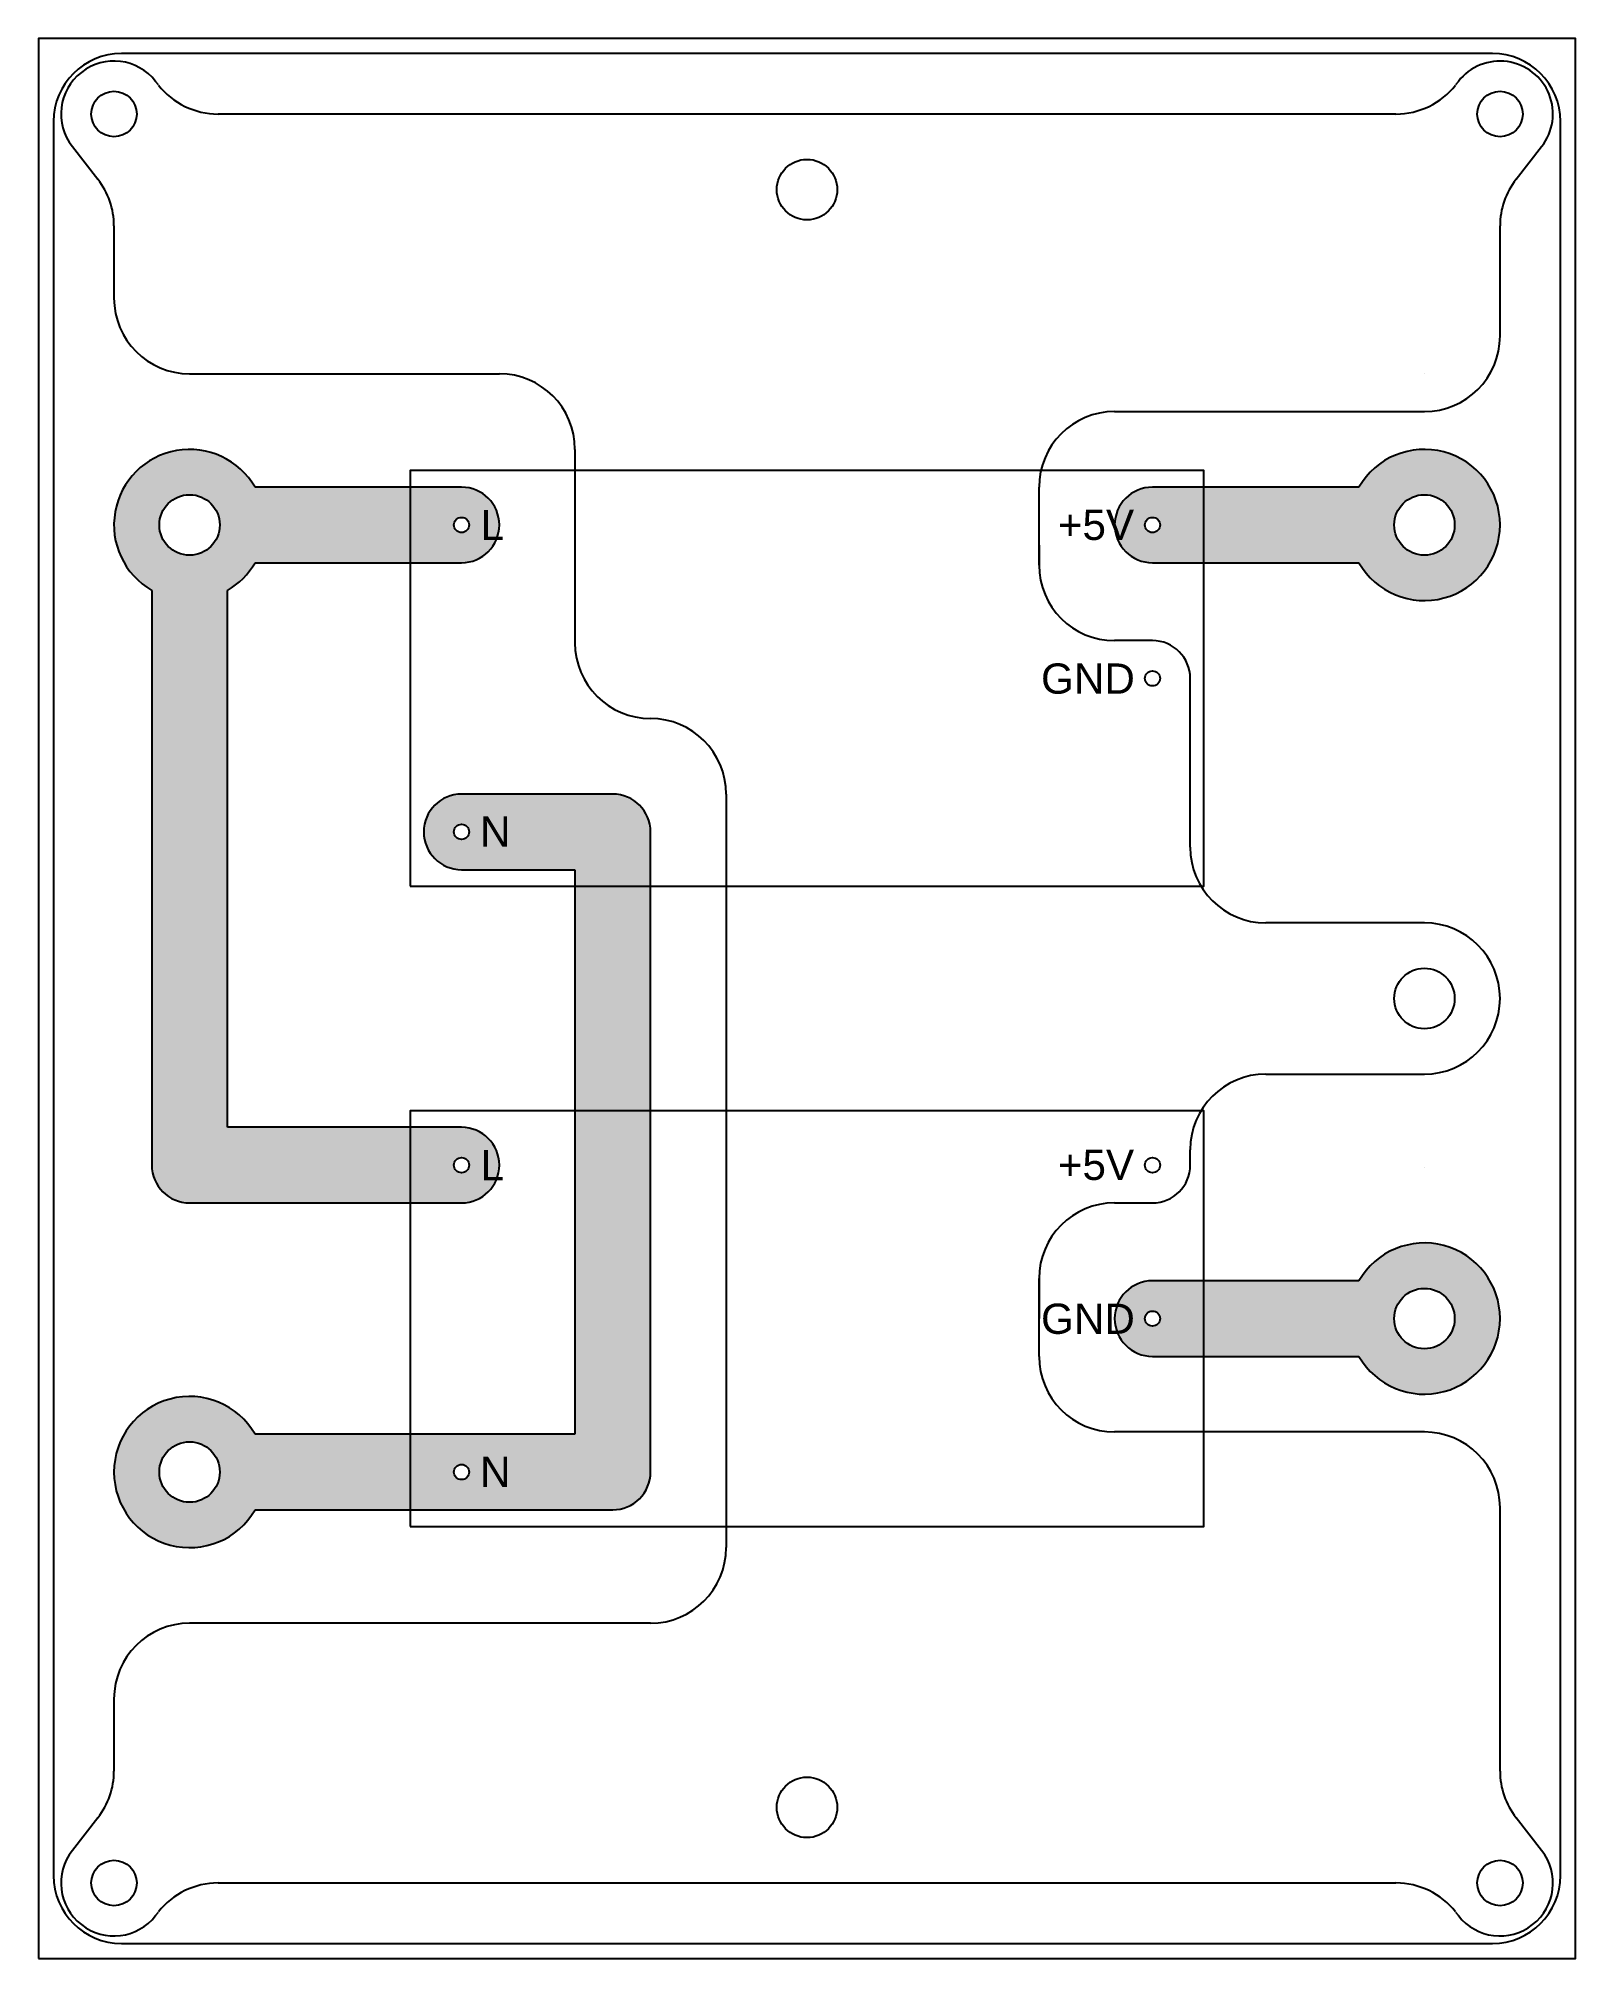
# Model space of a CAD drawing. Header units: millimetres. Extents: x 0 to 102, y 0 to 127.
import ezdxf

# ---------------------------------------------------------------- set-up
doc = ezdxf.new("R2010")
doc.units = ezdxf.units.MM
doc.header["$MEASUREMENT"] = 0
doc.layers.add('Default', color=178, linetype='Continuous', true_color=0x000000)

msp = doc.modelspace()

# ---------------------------------------------------------------- texts
at = {"layer": 'Default', "char_height": 2, "attachment_point": 1, "line_spacing_factor": 0.963855}
for s, insert, width in [('\\fHelvetica;L', (29.24, 95.82), 3.3012), ('\\fHelvetica;+5V', (67.43, 95.83), 6.9036), ('\\fHelvetica;GND', (66.32, 85.66), 7.9639), ('\\fHelvetica;N', (29.21, 75.54), 3.6145), ('\\fHelvetica;L', (29.24, 53.48), 3.3012), ('\\fHelvetica;+5V', (67.43, 53.5), 6.9036), ('\\fHelvetica;GND', (66.32, 43.32), 7.9639), ('\\fHelvetica;N', (29.21, 33.2), 3.6145)]:
    msp.add_mtext(s, dxfattribs=dict(at, insert=insert, width=width))

# ---------------------------------------------------------------- hatches: boundary and pattern name
at = {"layer": 'Default'}
h = msp.add_hatch(color=256, dxfattribs=at)
h.paths.add_polyline_path([(14.33, 97.32), (14.26, 97.44), (14.18, 97.55), (14.11, 97.67), (14.02, 97.78), (13.94, 97.9), (13.85, 98.01), (13.76, 98.12), (13.66, 98.22), (13.56, 98.33), (13.46, 98.43), (13.35, 98.53), (13.24, 98.62), (13.13, 98.72), (13.02, 98.81), (12.9, 98.89), (12.78, 98.97), (12.66, 99.05), (12.53, 99.13), (12.4, 99.2), (12.28, 99.27), (12.15, 99.33), (12.01, 99.39), (11.88, 99.45), (11.75, 99.5), (11.61, 99.55), (11.48, 99.59), (11.34, 99.63), (11.2, 99.67), (11.06, 99.7), (10.93, 99.73), (10.79, 99.75), (10.65, 99.77), (10.51, 99.79), (10.38, 99.8), (10.24, 99.81), (10.09, 99.82), (9.95, 99.82), (9.81, 99.81), (9.67, 99.81), (9.53, 99.79), (9.38, 99.78), (9.24, 99.76), (9.1, 99.73), (8.95, 99.71), (8.81, 99.67), (8.67, 99.64), (8.53, 99.6), (8.39, 99.55), (8.26, 99.5), (8.12, 99.45), (7.99, 99.39), (7.85, 99.33), (7.72, 99.27), (7.6, 99.2), (7.47, 99.13), (7.35, 99.05), (7.23, 98.98), (7.11, 98.9), (6.99, 98.81), (6.88, 98.72), (6.77, 98.64), (6.67, 98.54), (6.56, 98.45), (6.46, 98.35), (6.37, 98.25), (6.27, 98.15), (6.18, 98.04), (6.09, 97.94), (6, 97.82), (5.92, 97.71), (5.84, 97.59), (5.76, 97.47), (5.69, 97.35), (5.62, 97.22), (5.55, 97.09), (5.48, 96.96), (5.42, 96.83), (5.37, 96.7), (5.31, 96.56), (5.27, 96.42), (5.22, 96.29), (5.18, 96.15), (5.14, 96), (5.11, 95.86), (5.08, 95.72), (5.06, 95.58), (5.04, 95.43), (5.02, 95.29), (5.01, 95.15), (5, 95.01), (5, 94.86), (5, 94.72), (5.01, 94.58), (5.01, 94.44), (5.03, 94.3), (5.04, 94.16), (5.06, 94.03), (5.09, 93.89), (5.11, 93.75), (5.15, 93.61), (5.18, 93.48), (5.22, 93.34), (5.27, 93.2), (5.32, 93.07), (5.37, 92.94), (5.42, 92.8), (5.48, 92.67), (5.55, 92.54), (5.62, 92.41), (5.69, 92.29), (5.76, 92.16), (5.84, 92.04), (5.93, 91.92), (6.01, 91.8), (6.1, 91.69), (6.19, 91.57), (6.29, 91.47), (6.39, 91.36), (6.49, 91.26), (6.59, 91.16), (6.7, 91.06), (6.81, 90.97), (6.92, 90.88), (7.03, 90.79), (7.15, 90.71), (7.26, 90.63), (7.38, 90.56), (7.5, 90.49), (7.5, 52.48), (7.5, 52.43), (7.5, 52.37), (7.51, 52.32), (7.51, 52.26), (7.52, 52.2), (7.52, 52.14), (7.53, 52.09), (7.54, 52.03), (7.55, 51.97), (7.57, 51.91), (7.58, 51.85), (7.6, 51.8), (7.61, 51.74), (7.63, 51.68), (7.65, 51.62), (7.68, 51.56), (7.7, 51.51), (7.72, 51.45), (7.75, 51.39), (7.78, 51.34), (7.81, 51.28), (7.84, 51.22), (7.87, 51.17), (7.91, 51.12), (7.94, 51.06), (7.98, 51.01), (8.02, 50.96), (8.06, 50.91), (8.1, 50.86), (8.14, 50.81), (8.19, 50.76), (8.23, 50.72), (8.28, 50.67), (8.33, 50.63), (8.37, 50.58), (8.42, 50.54), (8.47, 50.5), (8.53, 50.46), (8.58, 50.43), (8.63, 50.39), (8.69, 50.36), (8.74, 50.32), (8.8, 50.29), (8.85, 50.26), (8.91, 50.23), (8.96, 50.21), (9.02, 50.18), (9.08, 50.16), (9.14, 50.14), (9.2, 50.12), (9.25, 50.1), (9.31, 50.08), (9.37, 50.06), (9.43, 50.05), (9.49, 50.04), (9.55, 50.03), (9.6, 50.02), (9.66, 50.01), (9.72, 50), (9.78, 49.99), (9.83, 49.99), (9.89, 49.99), (9.94, 49.98), (10, 49.98), (27.99, 49.98), (28.05, 49.98), (28.1, 49.99), (28.16, 49.99), (28.21, 49.99), (28.27, 50), (28.33, 50.01), (28.39, 50.02), (28.44, 50.03), (28.5, 50.04), (28.56, 50.05), (28.62, 50.06), (28.68, 50.08), (28.74, 50.1), (28.79, 50.12), (28.85, 50.14), (28.91, 50.16), (28.97, 50.18), (29.03, 50.21), (29.08, 50.23), (29.14, 50.26), (29.19, 50.29), (29.25, 50.32), (29.3, 50.36), (29.36, 50.39), (29.41, 50.43), (29.46, 50.46), (29.52, 50.5), (29.57, 50.54), (29.62, 50.58), (29.66, 50.63), (29.71, 50.67), (29.76, 50.72), (29.8, 50.76), (29.85, 50.81), (29.89, 50.86), (29.93, 50.91), (29.97, 50.96), (30.01, 51.01), (30.05, 51.06), (30.08, 51.12), (30.12, 51.17), (30.15, 51.22), (30.18, 51.28), (30.21, 51.34), (30.24, 51.39), (30.27, 51.45), (30.29, 51.51), (30.31, 51.56), (30.34, 51.62), (30.36, 51.68), (30.38, 51.74), (30.39, 51.8), (30.41, 51.85), (30.42, 51.91), (30.44, 51.97), (30.45, 52.03), (30.46, 52.09), (30.47, 52.14), (30.47, 52.2), (30.48, 52.26), (30.48, 52.32), (30.49, 52.37), (30.49, 52.43), (30.49, 52.48), (30.49, 52.54), (30.49, 52.59), (30.48, 52.65), (30.48, 52.71), (30.47, 52.77), (30.47, 52.82), (30.46, 52.88), (30.45, 52.94), (30.44, 53), (30.42, 53.05), (30.41, 53.11), (30.39, 53.17), (30.38, 53.23), (30.36, 53.29), (30.34, 53.35), (30.31, 53.4), (30.29, 53.46), (30.27, 53.52), (30.24, 53.58), (30.21, 53.63), (30.18, 53.69), (30.15, 53.74), (30.12, 53.8), (30.08, 53.85), (30.05, 53.9), (30.01, 53.96), (29.97, 54.01), (29.93, 54.06), (29.89, 54.11), (29.85, 54.16), (29.8, 54.2), (29.76, 54.25), (29.71, 54.3), (29.66, 54.34), (29.62, 54.38), (29.57, 54.42), (29.52, 54.46), (29.46, 54.5), (29.41, 54.54), (29.36, 54.58), (29.3, 54.61), (29.25, 54.64), (29.19, 54.67), (29.14, 54.7), (29.08, 54.73), (29.03, 54.76), (28.97, 54.78), (28.91, 54.81), (28.85, 54.83), (28.79, 54.85), (28.74, 54.87), (28.68, 54.89), (28.62, 54.9), (28.56, 54.92), (28.5, 54.93), (28.44, 54.94), (28.39, 54.95), (28.33, 54.96), (28.27, 54.97), (28.21, 54.97), (28.16, 54.98), (28.1, 54.98), (28.05, 54.98), (27.99, 54.98), (12.5, 54.98), (12.5, 90.49), (12.64, 90.57), (12.78, 90.66), (12.91, 90.75), (13.04, 90.85), (13.17, 90.95), (13.3, 91.06), (13.42, 91.17), (13.54, 91.28), (13.65, 91.4), (13.76, 91.52), (13.87, 91.65), (13.97, 91.78), (14.07, 91.91), (14.16, 92.04), (14.25, 92.18), (14.33, 92.32), (27.99, 92.32), (28.05, 92.32), (28.1, 92.32), (28.16, 92.32), (28.21, 92.33), (28.27, 92.33), (28.33, 92.34), (28.39, 92.35), (28.44, 92.36), (28.5, 92.37), (28.56, 92.38), (28.62, 92.4), (28.68, 92.41), (28.74, 92.43), (28.79, 92.45), (28.85, 92.47), (28.91, 92.49), (28.97, 92.52), (29.03, 92.54), (29.08, 92.57), (29.14, 92.6), (29.19, 92.63), (29.25, 92.66), (29.3, 92.69), (29.36, 92.72), (29.41, 92.76), (29.46, 92.8), (29.52, 92.84), (29.57, 92.88), (29.62, 92.92), (29.66, 92.96), (29.71, 93), (29.76, 93.05), (29.8, 93.1), (29.85, 93.14), (29.89, 93.19), (29.93, 93.24), (29.97, 93.29), (30.01, 93.34), (30.05, 93.4), (30.08, 93.45), (30.12, 93.5), (30.15, 93.56), (30.18, 93.61), (30.21, 93.67), (30.24, 93.72), (30.27, 93.78), (30.29, 93.84), (30.31, 93.9), (30.34, 93.95), (30.36, 94.01), (30.38, 94.07), (30.39, 94.13), (30.41, 94.19), (30.42, 94.25), (30.44, 94.3), (30.45, 94.36), (30.46, 94.42), (30.47, 94.48), (30.47, 94.53), (30.48, 94.59), (30.48, 94.65), (30.49, 94.71), (30.49, 94.76), (30.49, 94.82), (30.49, 94.87), (30.49, 94.93), (30.48, 94.98), (30.48, 95.04), (30.47, 95.1), (30.47, 95.16), (30.46, 95.21), (30.45, 95.27), (30.44, 95.33), (30.42, 95.39), (30.41, 95.45), (30.39, 95.5), (30.38, 95.56), (30.36, 95.62), (30.34, 95.68), (30.31, 95.74), (30.29, 95.79), (30.27, 95.85), (30.24, 95.91), (30.21, 95.96), (30.18, 96.02), (30.15, 96.08), (30.12, 96.13), (30.08, 96.18), (30.05, 96.24), (30.01, 96.29), (29.97, 96.34), (29.93, 96.39), (29.89, 96.44), (29.85, 96.49), (29.8, 96.54), (29.76, 96.58), (29.71, 96.63), (29.66, 96.67), (29.62, 96.72), (29.57, 96.76), (29.52, 96.8), (29.46, 96.84), (29.41, 96.87), (29.36, 96.91), (29.3, 96.94), (29.25, 96.98), (29.19, 97.01), (29.14, 97.04), (29.08, 97.07), (29.03, 97.09), (28.97, 97.12), (28.91, 97.14), (28.85, 97.16), (28.79, 97.18), (28.74, 97.2), (28.68, 97.22), (28.62, 97.24), (28.56, 97.25), (28.5, 97.26), (28.44, 97.27), (28.39, 97.28), (28.33, 97.29), (28.27, 97.3), (28.21, 97.31), (28.16, 97.31), (28.1, 97.31), (28.05, 97.32), (27.99, 97.32)], flags=0)
h.paths.add_polyline_path([(28.49, 52.48), (28.49, 52.47), (28.49, 52.46), (28.49, 52.45), (28.49, 52.44), (28.49, 52.43), (28.49, 52.42), (28.48, 52.4), (28.48, 52.39), (28.48, 52.38), (28.48, 52.37), (28.47, 52.36), (28.47, 52.35), (28.47, 52.33), (28.46, 52.32), (28.46, 52.31), (28.45, 52.3), (28.45, 52.29), (28.45, 52.28), (28.44, 52.26), (28.43, 52.25), (28.43, 52.24), (28.42, 52.23), (28.42, 52.22), (28.41, 52.21), (28.4, 52.2), (28.39, 52.19), (28.39, 52.18), (28.38, 52.17), (28.37, 52.16), (28.36, 52.15), (28.35, 52.14), (28.34, 52.13), (28.33, 52.12), (28.32, 52.11), (28.32, 52.1), (28.31, 52.1), (28.3, 52.09), (28.28, 52.08), (28.27, 52.07), (28.26, 52.06), (28.25, 52.06), (28.24, 52.05), (28.23, 52.05), (28.22, 52.04), (28.21, 52.03), (28.2, 52.03), (28.19, 52.02), (28.17, 52.02), (28.16, 52.01), (28.15, 52.01), (28.14, 52.01), (28.13, 52), (28.12, 52), (28.1, 52), (28.09, 51.99), (28.08, 51.99), (28.07, 51.99), (28.06, 51.99), (28.05, 51.99), (28.03, 51.99), (28.02, 51.98), (28.01, 51.98), (28, 51.98), (27.99, 51.98), (27.98, 51.98), (27.97, 51.98), (27.96, 51.98), (27.95, 51.99), (27.93, 51.99), (27.92, 51.99), (27.91, 51.99), (27.9, 51.99), (27.89, 51.99), (27.88, 52), (27.86, 52), (27.85, 52), (27.84, 52.01), (27.83, 52.01), (27.82, 52.01), (27.81, 52.02), (27.79, 52.02), (27.78, 52.03), (27.77, 52.03), (27.76, 52.04), (27.75, 52.05), (27.74, 52.05), (27.73, 52.06), (27.72, 52.06), (27.71, 52.07), (27.7, 52.08), (27.68, 52.09), (27.67, 52.1), (27.66, 52.1), (27.66, 52.11), (27.65, 52.12), (27.64, 52.13), (27.63, 52.14), (27.62, 52.15), (27.61, 52.16), (27.6, 52.17), (27.59, 52.18), (27.59, 52.19), (27.58, 52.2), (27.57, 52.21), (27.56, 52.22), (27.56, 52.23), (27.55, 52.24), (27.55, 52.25), (27.54, 52.26), (27.53, 52.28), (27.53, 52.29), (27.53, 52.3), (27.52, 52.31), (27.52, 52.32), (27.51, 52.33), (27.51, 52.35), (27.51, 52.36), (27.5, 52.37), (27.5, 52.38), (27.5, 52.39), (27.5, 52.4), (27.49, 52.42), (27.49, 52.43), (27.49, 52.44), (27.49, 52.45), (27.49, 52.46), (27.49, 52.47), (27.49, 52.48), (27.49, 52.49), (27.49, 52.51), (27.49, 52.52), (27.49, 52.53), (27.49, 52.54), (27.49, 52.55), (27.5, 52.56), (27.5, 52.57), (27.5, 52.59), (27.5, 52.6), (27.51, 52.61), (27.51, 52.62), (27.51, 52.63), (27.52, 52.64), (27.52, 52.66), (27.53, 52.67), (27.53, 52.68), (27.53, 52.69), (27.54, 52.7), (27.55, 52.71), (27.55, 52.72), (27.56, 52.74), (27.56, 52.75), (27.57, 52.76), (27.58, 52.77), (27.59, 52.78), (27.59, 52.79), (27.6, 52.8), (27.61, 52.81), (27.62, 52.82), (27.63, 52.83), (27.64, 52.84), (27.65, 52.85), (27.66, 52.85), (27.66, 52.86), (27.67, 52.87), (27.68, 52.88), (27.7, 52.89), (27.71, 52.89), (27.72, 52.9), (27.73, 52.91), (27.74, 52.92), (27.75, 52.92), (27.76, 52.93), (27.77, 52.93), (27.78, 52.94), (27.79, 52.94), (27.81, 52.95), (27.82, 52.95), (27.83, 52.96), (27.84, 52.96), (27.85, 52.96), (27.86, 52.97), (27.88, 52.97), (27.89, 52.97), (27.9, 52.97), (27.91, 52.98), (27.92, 52.98), (27.93, 52.98), (27.95, 52.98), (27.96, 52.98), (27.97, 52.98), (27.98, 52.98), (27.99, 52.98), (28, 52.98), (28.01, 52.98), (28.02, 52.98), (28.03, 52.98), (28.05, 52.98), (28.06, 52.98), (28.07, 52.98), (28.08, 52.97), (28.09, 52.97), (28.1, 52.97), (28.12, 52.97), (28.13, 52.96), (28.14, 52.96), (28.15, 52.96), (28.16, 52.95), (28.17, 52.95), (28.19, 52.94), (28.2, 52.94), (28.21, 52.93), (28.22, 52.93), (28.23, 52.92), (28.24, 52.92), (28.25, 52.91), (28.26, 52.9), (28.27, 52.89), (28.28, 52.89), (28.3, 52.88), (28.31, 52.87), (28.32, 52.86), (28.32, 52.85), (28.33, 52.85), (28.34, 52.84), (28.35, 52.83), (28.36, 52.82), (28.37, 52.81), (28.38, 52.8), (28.39, 52.79), (28.39, 52.78), (28.4, 52.77), (28.41, 52.76), (28.42, 52.75), (28.42, 52.74), (28.43, 52.72), (28.43, 52.71), (28.44, 52.7), (28.45, 52.69), (28.45, 52.68), (28.45, 52.67), (28.46, 52.66), (28.46, 52.64), (28.47, 52.63), (28.47, 52.62), (28.47, 52.61), (28.48, 52.6), (28.48, 52.59), (28.48, 52.57), (28.48, 52.56), (28.49, 52.55), (28.49, 52.54), (28.49, 52.53), (28.49, 52.52), (28.49, 52.51), (28.49, 52.49)], flags=0)
h.paths.add_polyline_path([(28.49, 94.82), (28.49, 94.81), (28.49, 94.79), (28.49, 94.78), (28.49, 94.77), (28.49, 94.76), (28.49, 94.75), (28.48, 94.74), (28.48, 94.73), (28.48, 94.71), (28.48, 94.7), (28.47, 94.69), (28.47, 94.68), (28.47, 94.67), (28.46, 94.66), (28.46, 94.64), (28.45, 94.63), (28.45, 94.62), (28.45, 94.61), (28.44, 94.6), (28.43, 94.59), (28.43, 94.58), (28.42, 94.56), (28.42, 94.55), (28.41, 94.54), (28.4, 94.53), (28.39, 94.52), (28.39, 94.51), (28.38, 94.5), (28.37, 94.49), (28.36, 94.48), (28.35, 94.47), (28.34, 94.46), (28.33, 94.45), (28.32, 94.45), (28.32, 94.44), (28.31, 94.43), (28.3, 94.42), (28.28, 94.41), (28.27, 94.41), (28.26, 94.4), (28.25, 94.39), (28.24, 94.38), (28.23, 94.38), (28.22, 94.37), (28.21, 94.37), (28.2, 94.36), (28.19, 94.36), (28.17, 94.35), (28.16, 94.35), (28.15, 94.34), (28.14, 94.34), (28.13, 94.34), (28.12, 94.33), (28.1, 94.33), (28.09, 94.33), (28.08, 94.33), (28.07, 94.32), (28.06, 94.32), (28.05, 94.32), (28.03, 94.32), (28.02, 94.32), (28.01, 94.32), (28, 94.32), (27.99, 94.32), (27.98, 94.32), (27.97, 94.32), (27.96, 94.32), (27.95, 94.32), (27.93, 94.32), (27.92, 94.32), (27.91, 94.32), (27.9, 94.33), (27.89, 94.33), (27.88, 94.33), (27.86, 94.33), (27.85, 94.34), (27.84, 94.34), (27.83, 94.34), (27.82, 94.35), (27.81, 94.35), (27.79, 94.36), (27.78, 94.36), (27.77, 94.37), (27.76, 94.37), (27.75, 94.38), (27.74, 94.38), (27.73, 94.39), (27.72, 94.4), (27.71, 94.41), (27.7, 94.41), (27.68, 94.42), (27.67, 94.43), (27.66, 94.44), (27.66, 94.45), (27.65, 94.45), (27.64, 94.46), (27.63, 94.47), (27.62, 94.48), (27.61, 94.49), (27.6, 94.5), (27.59, 94.51), (27.59, 94.52), (27.58, 94.53), (27.57, 94.54), (27.56, 94.55), (27.56, 94.56), (27.55, 94.58), (27.55, 94.59), (27.54, 94.6), (27.53, 94.61), (27.53, 94.62), (27.53, 94.63), (27.52, 94.64), (27.52, 94.66), (27.51, 94.67), (27.51, 94.68), (27.51, 94.69), (27.5, 94.7), (27.5, 94.71), (27.5, 94.73), (27.5, 94.74), (27.49, 94.75), (27.49, 94.76), (27.49, 94.77), (27.49, 94.78), (27.49, 94.79), (27.49, 94.81), (27.49, 94.82), (27.49, 94.83), (27.49, 94.84), (27.49, 94.85), (27.49, 94.86), (27.49, 94.87), (27.49, 94.88), (27.5, 94.9), (27.5, 94.91), (27.5, 94.92), (27.5, 94.93), (27.51, 94.94), (27.51, 94.95), (27.51, 94.97), (27.52, 94.98), (27.52, 94.99), (27.53, 95), (27.53, 95.01), (27.53, 95.02), (27.54, 95.04), (27.55, 95.05), (27.55, 95.06), (27.56, 95.07), (27.56, 95.08), (27.57, 95.09), (27.58, 95.1), (27.59, 95.11), (27.59, 95.12), (27.6, 95.13), (27.61, 95.14), (27.62, 95.15), (27.63, 95.16), (27.64, 95.17), (27.65, 95.18), (27.66, 95.19), (27.66, 95.2), (27.67, 95.2), (27.68, 95.21), (27.7, 95.22), (27.71, 95.23), (27.72, 95.24), (27.73, 95.24), (27.74, 95.25), (27.75, 95.25), (27.76, 95.26), (27.77, 95.27), (27.78, 95.27), (27.79, 95.28), (27.81, 95.28), (27.82, 95.29), (27.83, 95.29), (27.84, 95.29), (27.85, 95.3), (27.86, 95.3), (27.88, 95.3), (27.89, 95.31), (27.9, 95.31), (27.91, 95.31), (27.92, 95.31), (27.93, 95.31), (27.95, 95.31), (27.96, 95.32), (27.97, 95.32), (27.98, 95.32), (27.99, 95.32), (28, 95.32), (28.01, 95.32), (28.02, 95.32), (28.03, 95.31), (28.05, 95.31), (28.06, 95.31), (28.07, 95.31), (28.08, 95.31), (28.09, 95.31), (28.1, 95.3), (28.12, 95.3), (28.13, 95.3), (28.14, 95.29), (28.15, 95.29), (28.16, 95.29), (28.17, 95.28), (28.19, 95.28), (28.2, 95.27), (28.21, 95.27), (28.22, 95.26), (28.23, 95.25), (28.24, 95.25), (28.25, 95.24), (28.26, 95.24), (28.27, 95.23), (28.28, 95.22), (28.3, 95.21), (28.31, 95.2), (28.32, 95.2), (28.32, 95.19), (28.33, 95.18), (28.34, 95.17), (28.35, 95.16), (28.36, 95.15), (28.37, 95.14), (28.38, 95.13), (28.39, 95.12), (28.39, 95.11), (28.4, 95.1), (28.41, 95.09), (28.42, 95.08), (28.42, 95.07), (28.43, 95.06), (28.43, 95.05), (28.44, 95.04), (28.45, 95.02), (28.45, 95.01), (28.45, 95), (28.46, 94.99), (28.46, 94.98), (28.47, 94.97), (28.47, 94.95), (28.47, 94.94), (28.48, 94.93), (28.48, 94.92), (28.48, 94.91), (28.48, 94.9), (28.49, 94.88), (28.49, 94.87), (28.49, 94.86), (28.49, 94.85), (28.49, 94.84), (28.49, 94.83)], flags=0)
h.paths.add_polyline_path([(12, 94.82), (12, 94.77), (12, 94.73), (12, 94.68), (11.99, 94.64), (11.99, 94.59), (11.98, 94.55), (11.97, 94.5), (11.97, 94.45), (11.96, 94.41), (11.95, 94.36), (11.94, 94.31), (11.92, 94.27), (11.91, 94.22), (11.89, 94.17), (11.88, 94.13), (11.86, 94.08), (11.84, 94.03), (11.82, 93.99), (11.8, 93.94), (11.78, 93.9), (11.75, 93.85), (11.73, 93.81), (11.7, 93.77), (11.67, 93.72), (11.65, 93.68), (11.62, 93.64), (11.58, 93.6), (11.55, 93.56), (11.52, 93.52), (11.49, 93.48), (11.45, 93.44), (11.41, 93.4), (11.38, 93.37), (11.34, 93.33), (11.3, 93.3), (11.26, 93.26), (11.22, 93.23), (11.18, 93.2), (11.14, 93.17), (11.09, 93.14), (11.05, 93.12), (11.01, 93.09), (10.96, 93.06), (10.92, 93.04), (10.87, 93.02), (10.83, 93), (10.78, 92.98), (10.74, 92.96), (10.69, 92.94), (10.64, 92.92), (10.6, 92.91), (10.55, 92.89), (10.5, 92.88), (10.46, 92.87), (10.41, 92.86), (10.36, 92.85), (10.32, 92.84), (10.27, 92.84), (10.23, 92.83), (10.18, 92.82), (10.13, 92.82), (10.09, 92.82), (10.04, 92.82), (10, 92.82), (9.96, 92.82), (9.91, 92.82), (9.87, 92.82), (9.82, 92.82), (9.77, 92.83), (9.73, 92.84), (9.68, 92.84), (9.64, 92.85), (9.59, 92.86), (9.54, 92.87), (9.5, 92.88), (9.45, 92.89), (9.4, 92.91), (9.36, 92.92), (9.31, 92.94), (9.26, 92.96), (9.22, 92.98), (9.17, 93), (9.13, 93.02), (9.08, 93.04), (9.04, 93.06), (8.99, 93.09), (8.95, 93.12), (8.91, 93.14), (8.86, 93.17), (8.82, 93.2), (8.78, 93.23), (8.74, 93.26), (8.7, 93.3), (8.66, 93.33), (8.62, 93.37), (8.59, 93.4), (8.55, 93.44), (8.51, 93.48), (8.48, 93.52), (8.45, 93.56), (8.42, 93.6), (8.38, 93.64), (8.35, 93.68), (8.33, 93.72), (8.3, 93.77), (8.27, 93.81), (8.25, 93.85), (8.22, 93.9), (8.2, 93.94), (8.18, 93.99), (8.16, 94.03), (8.14, 94.08), (8.12, 94.13), (8.11, 94.17), (8.09, 94.22), (8.08, 94.27), (8.06, 94.31), (8.05, 94.36), (8.04, 94.41), (8.03, 94.45), (8.03, 94.5), (8.02, 94.55), (8.01, 94.59), (8.01, 94.64), (8, 94.68), (8, 94.73), (8, 94.77), (8, 94.82), (8, 94.86), (8, 94.91), (8, 94.95), (8.01, 95), (8.01, 95.04), (8.02, 95.09), (8.03, 95.13), (8.03, 95.18), (8.04, 95.23), (8.05, 95.27), (8.06, 95.32), (8.08, 95.37), (8.09, 95.41), (8.11, 95.46), (8.12, 95.51), (8.14, 95.55), (8.16, 95.6), (8.18, 95.64), (8.2, 95.69), (8.22, 95.74), (8.25, 95.78), (8.27, 95.82), (8.3, 95.87), (8.33, 95.91), (8.35, 95.95), (8.38, 96), (8.42, 96.04), (8.45, 96.08), (8.48, 96.12), (8.51, 96.16), (8.55, 96.19), (8.59, 96.23), (8.62, 96.27), (8.66, 96.3), (8.7, 96.34), (8.74, 96.37), (8.78, 96.4), (8.82, 96.43), (8.86, 96.46), (8.91, 96.49), (8.95, 96.52), (8.99, 96.54), (9.04, 96.57), (9.08, 96.59), (9.13, 96.62), (9.17, 96.64), (9.22, 96.66), (9.26, 96.68), (9.31, 96.69), (9.36, 96.71), (9.4, 96.73), (9.45, 96.74), (9.5, 96.75), (9.54, 96.76), (9.59, 96.77), (9.64, 96.78), (9.68, 96.79), (9.73, 96.8), (9.77, 96.8), (9.82, 96.81), (9.87, 96.81), (9.91, 96.81), (9.96, 96.82), (10, 96.82), (10.04, 96.82), (10.09, 96.81), (10.13, 96.81), (10.18, 96.81), (10.23, 96.8), (10.27, 96.8), (10.32, 96.79), (10.36, 96.78), (10.41, 96.77), (10.46, 96.76), (10.5, 96.75), (10.55, 96.74), (10.6, 96.73), (10.64, 96.71), (10.69, 96.69), (10.74, 96.68), (10.78, 96.66), (10.83, 96.64), (10.87, 96.62), (10.92, 96.59), (10.96, 96.57), (11.01, 96.54), (11.05, 96.52), (11.09, 96.49), (11.14, 96.46), (11.18, 96.43), (11.22, 96.4), (11.26, 96.37), (11.3, 96.34), (11.34, 96.3), (11.38, 96.27), (11.41, 96.23), (11.45, 96.19), (11.49, 96.16), (11.52, 96.12), (11.55, 96.08), (11.58, 96.04), (11.62, 96), (11.65, 95.95), (11.67, 95.91), (11.7, 95.87), (11.73, 95.82), (11.75, 95.78), (11.78, 95.74), (11.8, 95.69), (11.82, 95.64), (11.84, 95.6), (11.86, 95.55), (11.88, 95.51), (11.89, 95.46), (11.91, 95.41), (11.92, 95.37), (11.94, 95.32), (11.95, 95.27), (11.96, 95.23), (11.97, 95.18), (11.97, 95.13), (11.98, 95.09), (11.99, 95.04), (11.99, 95), (12, 94.95), (12, 94.91), (12, 94.86)], flags=0)
h = msp.add_hatch(color=256, dxfattribs=at)
h.paths.add_polyline_path([(73.69, 97.32), (73.63, 97.32), (73.58, 97.31), (73.52, 97.31), (73.47, 97.31), (73.41, 97.3), (73.35, 97.29), (73.29, 97.28), (73.24, 97.27), (73.18, 97.26), (73.12, 97.25), (73.06, 97.24), (73, 97.22), (72.94, 97.2), (72.89, 97.18), (72.83, 97.16), (72.77, 97.14), (72.71, 97.12), (72.65, 97.09), (72.6, 97.07), (72.54, 97.04), (72.49, 97.01), (72.43, 96.98), (72.38, 96.94), (72.32, 96.91), (72.27, 96.87), (72.22, 96.84), (72.16, 96.8), (72.11, 96.76), (72.06, 96.72), (72.02, 96.67), (71.97, 96.63), (71.92, 96.58), (71.88, 96.54), (71.83, 96.49), (71.79, 96.44), (71.75, 96.39), (71.71, 96.34), (71.67, 96.29), (71.63, 96.24), (71.6, 96.18), (71.56, 96.13), (71.53, 96.08), (71.5, 96.02), (71.47, 95.96), (71.44, 95.91), (71.41, 95.85), (71.39, 95.79), (71.37, 95.74), (71.34, 95.68), (71.32, 95.62), (71.3, 95.56), (71.29, 95.5), (71.27, 95.45), (71.26, 95.39), (71.24, 95.33), (71.23, 95.27), (71.22, 95.21), (71.21, 95.16), (71.21, 95.1), (71.2, 95.04), (71.2, 94.98), (71.19, 94.93), (71.19, 94.87), (71.19, 94.82), (71.19, 94.76), (71.19, 94.71), (71.2, 94.65), (71.2, 94.59), (71.21, 94.53), (71.21, 94.48), (71.22, 94.42), (71.23, 94.36), (71.24, 94.3), (71.26, 94.25), (71.27, 94.19), (71.29, 94.13), (71.3, 94.07), (71.32, 94.01), (71.34, 93.95), (71.37, 93.9), (71.39, 93.84), (71.41, 93.78), (71.44, 93.72), (71.47, 93.67), (71.5, 93.61), (71.53, 93.56), (71.56, 93.5), (71.6, 93.45), (71.63, 93.4), (71.67, 93.34), (71.71, 93.29), (71.75, 93.24), (71.79, 93.19), (71.83, 93.14), (71.88, 93.1), (71.92, 93.05), (71.97, 93), (72.02, 92.96), (72.06, 92.92), (72.11, 92.88), (72.16, 92.84), (72.22, 92.8), (72.27, 92.76), (72.32, 92.72), (72.38, 92.69), (72.43, 92.66), (72.49, 92.63), (72.54, 92.6), (72.6, 92.57), (72.65, 92.54), (72.71, 92.52), (72.77, 92.49), (72.83, 92.47), (72.89, 92.45), (72.94, 92.43), (73, 92.41), (73.06, 92.4), (73.12, 92.38), (73.18, 92.37), (73.24, 92.36), (73.29, 92.35), (73.35, 92.34), (73.41, 92.33), (73.47, 92.33), (73.52, 92.32), (73.58, 92.32), (73.63, 92.32), (73.69, 92.32), (87.35, 92.32), (87.4, 92.23), (87.45, 92.15), (87.5, 92.07), (87.56, 91.99), (87.61, 91.91), (87.67, 91.83), (87.73, 91.75), (87.79, 91.67), (87.85, 91.6), (87.92, 91.52), (87.99, 91.45), (88.06, 91.37), (88.13, 91.3), (88.2, 91.23), (88.27, 91.16), (88.35, 91.09), (88.43, 91.02), (88.51, 90.95), (88.59, 90.89), (88.67, 90.82), (88.75, 90.76), (88.84, 90.7), (88.93, 90.64), (89.02, 90.59), (89.11, 90.53), (89.2, 90.48), (89.29, 90.43), (89.38, 90.38), (89.48, 90.33), (89.57, 90.28), (89.67, 90.24), (89.77, 90.2), (89.87, 90.16), (89.96, 90.12), (90.06, 90.08), (90.16, 90.05), (90.27, 90.02), (90.37, 89.99), (90.47, 89.97), (90.57, 89.94), (90.68, 89.92), (90.78, 89.9), (90.88, 89.88), (90.98, 89.87), (91.09, 89.85), (91.19, 89.84), (91.29, 89.83), (91.4, 89.82), (91.5, 89.82), (91.6, 89.82), (91.71, 89.82), (91.81, 89.82), (91.91, 89.82), (92.01, 89.83), (92.11, 89.84), (92.21, 89.84), (92.31, 89.86), (92.41, 89.87), (92.5, 89.88), (92.6, 89.9), (92.69, 89.92), (92.79, 89.94), (92.88, 89.96), (92.97, 89.99), (93.07, 90.01), (93.16, 90.04), (93.25, 90.07), (93.34, 90.1), (93.43, 90.13), (93.53, 90.17), (93.62, 90.21), (93.71, 90.25), (93.8, 90.29), (93.89, 90.33), (93.98, 90.38), (94.07, 90.42), (94.16, 90.47), (94.25, 90.53), (94.33, 90.58), (94.42, 90.63), (94.51, 90.69), (94.59, 90.75), (94.67, 90.81), (94.76, 90.88), (94.84, 90.94), (94.92, 91.01), (95, 91.08), (95.08, 91.15), (95.15, 91.22), (95.23, 91.29), (95.3, 91.37), (95.37, 91.45), (95.45, 91.53), (95.51, 91.61), (95.58, 91.69), (95.65, 91.77), (95.71, 91.86), (95.77, 91.94), (95.83, 92.03), (95.89, 92.12), (95.95, 92.21), (96, 92.3), (96.05, 92.39), (96.1, 92.48), (96.15, 92.58), (96.2, 92.67), (96.24, 92.77), (96.28, 92.86), (96.32, 92.96), (96.36, 93.06), (96.4, 93.15), (96.43, 93.25), (96.46, 93.35), (96.49, 93.45), (96.52, 93.55), (96.54, 93.65), (96.56, 93.74), (96.58, 93.84), (96.6, 93.94), (96.62, 94.04), (96.63, 94.14), (96.65, 94.24), (96.66, 94.33), (96.67, 94.43), (96.67, 94.53), (96.68, 94.63), (96.68, 94.72), (96.68, 94.82), (96.68, 94.91), (96.68, 95.01), (96.67, 95.1), (96.67, 95.2), (96.66, 95.3), (96.65, 95.4), (96.63, 95.49), (96.62, 95.59), (96.6, 95.69), (96.58, 95.79), (96.56, 95.89), (96.54, 95.99), (96.52, 96.09), (96.49, 96.18), (96.46, 96.28), (96.43, 96.38), (96.4, 96.48), (96.36, 96.58), (96.32, 96.67), (96.28, 96.77), (96.24, 96.87), (96.2, 96.96), (96.15, 97.05), (96.1, 97.15), (96.05, 97.24), (96, 97.33), (95.95, 97.42), (95.89, 97.51), (95.83, 97.6), (95.77, 97.69), (95.71, 97.78), (95.65, 97.86), (95.58, 97.94), (95.51, 98.03), (95.45, 98.11), (95.37, 98.19), (95.3, 98.26), (95.23, 98.34), (95.15, 98.41), (95.08, 98.49), (95, 98.56), (94.92, 98.62), (94.84, 98.69), (94.76, 98.76), (94.67, 98.82), (94.59, 98.88), (94.51, 98.94), (94.42, 99), (94.33, 99.05), (94.25, 99.11), (94.16, 99.16), (94.07, 99.21), (93.98, 99.26), (93.89, 99.3), (93.8, 99.35), (93.71, 99.39), (93.62, 99.43), (93.53, 99.46), (93.43, 99.5), (93.34, 99.53), (93.25, 99.56), (93.16, 99.59), (93.07, 99.62), (92.97, 99.65), (92.88, 99.67), (92.79, 99.69), (92.69, 99.71), (92.6, 99.73), (92.5, 99.75), (92.41, 99.76), (92.31, 99.78), (92.21, 99.79), (92.11, 99.8), (92.01, 99.81), (91.91, 99.81), (91.81, 99.82), (91.71, 99.82), (91.6, 99.82), (91.5, 99.81), (91.4, 99.81), (91.29, 99.8), (91.19, 99.79), (91.09, 99.78), (90.98, 99.77), (90.88, 99.75), (90.78, 99.73), (90.68, 99.71), (90.57, 99.69), (90.47, 99.67), (90.37, 99.64), (90.27, 99.61), (90.16, 99.58), (90.06, 99.55), (89.96, 99.51), (89.87, 99.48), (89.77, 99.44), (89.67, 99.39), (89.57, 99.35), (89.48, 99.31), (89.38, 99.26), (89.29, 99.21), (89.2, 99.16), (89.11, 99.1), (89.02, 99.05), (88.93, 98.99), (88.84, 98.93), (88.75, 98.87), (88.67, 98.81), (88.59, 98.75), (88.51, 98.68), (88.43, 98.61), (88.35, 98.55), (88.27, 98.48), (88.2, 98.41), (88.13, 98.33), (88.06, 98.26), (87.99, 98.19), (87.92, 98.11), (87.85, 98.04), (87.79, 97.96), (87.73, 97.88), (87.67, 97.8), (87.61, 97.72), (87.56, 97.64), (87.5, 97.56), (87.45, 97.48), (87.4, 97.4), (87.35, 97.32)], flags=0)
h.paths.add_polyline_path([(74.19, 94.82), (74.19, 94.81), (74.19, 94.79), (74.19, 94.78), (74.19, 94.77), (74.19, 94.76), (74.19, 94.75), (74.18, 94.74), (74.18, 94.73), (74.18, 94.71), (74.18, 94.7), (74.17, 94.69), (74.17, 94.68), (74.17, 94.67), (74.16, 94.66), (74.16, 94.64), (74.15, 94.63), (74.15, 94.62), (74.15, 94.61), (74.14, 94.6), (74.13, 94.59), (74.13, 94.58), (74.12, 94.56), (74.12, 94.55), (74.11, 94.54), (74.1, 94.53), (74.09, 94.52), (74.09, 94.51), (74.08, 94.5), (74.07, 94.49), (74.06, 94.48), (74.05, 94.47), (74.04, 94.46), (74.03, 94.45), (74.02, 94.45), (74.02, 94.44), (74.01, 94.43), (74, 94.42), (73.98, 94.41), (73.97, 94.41), (73.96, 94.4), (73.95, 94.39), (73.94, 94.38), (73.93, 94.38), (73.92, 94.37), (73.91, 94.37), (73.9, 94.36), (73.89, 94.36), (73.87, 94.35), (73.86, 94.35), (73.85, 94.34), (73.84, 94.34), (73.83, 94.34), (73.82, 94.33), (73.8, 94.33), (73.79, 94.33), (73.78, 94.33), (73.77, 94.32), (73.76, 94.32), (73.75, 94.32), (73.73, 94.32), (73.72, 94.32), (73.71, 94.32), (73.7, 94.32), (73.69, 94.32), (73.68, 94.32), (73.67, 94.32), (73.66, 94.32), (73.65, 94.32), (73.63, 94.32), (73.62, 94.32), (73.61, 94.32), (73.6, 94.33), (73.59, 94.33), (73.58, 94.33), (73.56, 94.33), (73.55, 94.34), (73.54, 94.34), (73.53, 94.34), (73.52, 94.35), (73.51, 94.35), (73.49, 94.36), (73.48, 94.36), (73.47, 94.37), (73.46, 94.37), (73.45, 94.38), (73.44, 94.38), (73.43, 94.39), (73.42, 94.4), (73.41, 94.41), (73.4, 94.41), (73.38, 94.42), (73.37, 94.43), (73.36, 94.44), (73.36, 94.45), (73.35, 94.45), (73.34, 94.46), (73.33, 94.47), (73.32, 94.48), (73.31, 94.49), (73.3, 94.5), (73.29, 94.51), (73.29, 94.52), (73.28, 94.53), (73.27, 94.54), (73.26, 94.55), (73.26, 94.56), (73.25, 94.58), (73.25, 94.59), (73.24, 94.6), (73.23, 94.61), (73.23, 94.62), (73.23, 94.63), (73.22, 94.64), (73.22, 94.66), (73.21, 94.67), (73.21, 94.68), (73.21, 94.69), (73.2, 94.7), (73.2, 94.71), (73.2, 94.73), (73.2, 94.74), (73.19, 94.75), (73.19, 94.76), (73.19, 94.77), (73.19, 94.78), (73.19, 94.79), (73.19, 94.81), (73.19, 94.82), (73.19, 94.83), (73.19, 94.84), (73.19, 94.85), (73.19, 94.86), (73.19, 94.87), (73.19, 94.88), (73.2, 94.9), (73.2, 94.91), (73.2, 94.92), (73.2, 94.93), (73.21, 94.94), (73.21, 94.95), (73.21, 94.97), (73.22, 94.98), (73.22, 94.99), (73.23, 95), (73.23, 95.01), (73.23, 95.02), (73.24, 95.04), (73.25, 95.05), (73.25, 95.06), (73.26, 95.07), (73.26, 95.08), (73.27, 95.09), (73.28, 95.1), (73.29, 95.11), (73.29, 95.12), (73.3, 95.13), (73.31, 95.14), (73.32, 95.15), (73.33, 95.16), (73.34, 95.17), (73.35, 95.18), (73.36, 95.19), (73.36, 95.2), (73.37, 95.2), (73.38, 95.21), (73.4, 95.22), (73.41, 95.23), (73.42, 95.24), (73.43, 95.24), (73.44, 95.25), (73.45, 95.25), (73.46, 95.26), (73.47, 95.27), (73.48, 95.27), (73.49, 95.28), (73.51, 95.28), (73.52, 95.29), (73.53, 95.29), (73.54, 95.29), (73.55, 95.3), (73.56, 95.3), (73.58, 95.3), (73.59, 95.31), (73.6, 95.31), (73.61, 95.31), (73.62, 95.31), (73.63, 95.31), (73.65, 95.31), (73.66, 95.32), (73.67, 95.32), (73.68, 95.32), (73.69, 95.32), (73.7, 95.32), (73.71, 95.32), (73.72, 95.32), (73.73, 95.31), (73.75, 95.31), (73.76, 95.31), (73.77, 95.31), (73.78, 95.31), (73.79, 95.31), (73.8, 95.3), (73.82, 95.3), (73.83, 95.3), (73.84, 95.29), (73.85, 95.29), (73.86, 95.29), (73.87, 95.28), (73.89, 95.28), (73.9, 95.27), (73.91, 95.27), (73.92, 95.26), (73.93, 95.25), (73.94, 95.25), (73.95, 95.24), (73.96, 95.24), (73.97, 95.23), (73.98, 95.22), (74, 95.21), (74.01, 95.2), (74.02, 95.2), (74.02, 95.19), (74.03, 95.18), (74.04, 95.17), (74.05, 95.16), (74.06, 95.15), (74.07, 95.14), (74.08, 95.13), (74.09, 95.12), (74.09, 95.11), (74.1, 95.1), (74.11, 95.09), (74.12, 95.08), (74.12, 95.07), (74.13, 95.06), (74.13, 95.05), (74.14, 95.04), (74.15, 95.02), (74.15, 95.01), (74.15, 95), (74.16, 94.99), (74.16, 94.98), (74.17, 94.97), (74.17, 94.95), (74.17, 94.94), (74.18, 94.93), (74.18, 94.92), (74.18, 94.91), (74.18, 94.9), (74.19, 94.88), (74.19, 94.87), (74.19, 94.86), (74.19, 94.85), (74.19, 94.84), (74.19, 94.83)], flags=0)
h.paths.add_polyline_path([(93.68, 94.82), (93.68, 94.77), (93.68, 94.73), (93.68, 94.68), (93.67, 94.64), (93.67, 94.59), (93.66, 94.55), (93.65, 94.5), (93.65, 94.45), (93.64, 94.41), (93.63, 94.36), (93.62, 94.31), (93.6, 94.27), (93.59, 94.22), (93.57, 94.17), (93.56, 94.13), (93.54, 94.08), (93.52, 94.03), (93.5, 93.99), (93.48, 93.94), (93.46, 93.9), (93.43, 93.85), (93.41, 93.81), (93.38, 93.77), (93.35, 93.72), (93.33, 93.68), (93.3, 93.64), (93.26, 93.6), (93.23, 93.56), (93.2, 93.52), (93.17, 93.48), (93.13, 93.44), (93.09, 93.4), (93.06, 93.37), (93.02, 93.33), (92.98, 93.3), (92.94, 93.26), (92.9, 93.23), (92.86, 93.2), (92.82, 93.17), (92.77, 93.14), (92.73, 93.12), (92.69, 93.09), (92.64, 93.06), (92.6, 93.04), (92.55, 93.02), (92.51, 93), (92.46, 92.98), (92.42, 92.96), (92.37, 92.94), (92.32, 92.92), (92.28, 92.91), (92.23, 92.89), (92.18, 92.88), (92.14, 92.87), (92.09, 92.86), (92.04, 92.85), (92, 92.84), (91.95, 92.84), (91.91, 92.83), (91.86, 92.82), (91.81, 92.82), (91.77, 92.82), (91.72, 92.82), (91.68, 92.82), (91.64, 92.82), (91.59, 92.82), (91.55, 92.82), (91.5, 92.82), (91.45, 92.83), (91.41, 92.84), (91.36, 92.84), (91.32, 92.85), (91.27, 92.86), (91.22, 92.87), (91.18, 92.88), (91.13, 92.89), (91.08, 92.91), (91.04, 92.92), (90.99, 92.94), (90.94, 92.96), (90.9, 92.98), (90.85, 93), (90.81, 93.02), (90.76, 93.04), (90.72, 93.06), (90.67, 93.09), (90.63, 93.12), (90.59, 93.14), (90.54, 93.17), (90.5, 93.2), (90.46, 93.23), (90.42, 93.26), (90.38, 93.3), (90.34, 93.33), (90.3, 93.37), (90.27, 93.4), (90.23, 93.44), (90.19, 93.48), (90.16, 93.52), (90.13, 93.56), (90.1, 93.6), (90.06, 93.64), (90.03, 93.68), (90.01, 93.72), (89.98, 93.77), (89.95, 93.81), (89.93, 93.85), (89.9, 93.9), (89.88, 93.94), (89.86, 93.99), (89.84, 94.03), (89.82, 94.08), (89.8, 94.13), (89.79, 94.17), (89.77, 94.22), (89.76, 94.27), (89.74, 94.31), (89.73, 94.36), (89.72, 94.41), (89.71, 94.45), (89.71, 94.5), (89.7, 94.55), (89.69, 94.59), (89.69, 94.64), (89.68, 94.68), (89.68, 94.73), (89.68, 94.77), (89.68, 94.82), (89.68, 94.86), (89.68, 94.91), (89.68, 94.95), (89.69, 95), (89.69, 95.04), (89.7, 95.09), (89.71, 95.13), (89.71, 95.18), (89.72, 95.23), (89.73, 95.27), (89.74, 95.32), (89.76, 95.37), (89.77, 95.41), (89.79, 95.46), (89.8, 95.51), (89.82, 95.55), (89.84, 95.6), (89.86, 95.64), (89.88, 95.69), (89.9, 95.74), (89.93, 95.78), (89.95, 95.82), (89.98, 95.87), (90.01, 95.91), (90.03, 95.95), (90.06, 96), (90.1, 96.04), (90.13, 96.08), (90.16, 96.12), (90.19, 96.16), (90.23, 96.19), (90.27, 96.23), (90.3, 96.27), (90.34, 96.3), (90.38, 96.34), (90.42, 96.37), (90.46, 96.4), (90.5, 96.43), (90.54, 96.46), (90.59, 96.49), (90.63, 96.52), (90.67, 96.54), (90.72, 96.57), (90.76, 96.59), (90.81, 96.62), (90.85, 96.64), (90.9, 96.66), (90.94, 96.68), (90.99, 96.69), (91.04, 96.71), (91.08, 96.73), (91.13, 96.74), (91.18, 96.75), (91.22, 96.76), (91.27, 96.77), (91.32, 96.78), (91.36, 96.79), (91.41, 96.8), (91.45, 96.8), (91.5, 96.81), (91.55, 96.81), (91.59, 96.81), (91.64, 96.82), (91.68, 96.82), (91.72, 96.82), (91.77, 96.81), (91.81, 96.81), (91.86, 96.81), (91.91, 96.8), (91.95, 96.8), (92, 96.79), (92.04, 96.78), (92.09, 96.77), (92.14, 96.76), (92.18, 96.75), (92.23, 96.74), (92.28, 96.73), (92.32, 96.71), (92.37, 96.69), (92.42, 96.68), (92.46, 96.66), (92.51, 96.64), (92.55, 96.62), (92.6, 96.59), (92.64, 96.57), (92.69, 96.54), (92.73, 96.52), (92.77, 96.49), (92.82, 96.46), (92.86, 96.43), (92.9, 96.4), (92.94, 96.37), (92.98, 96.34), (93.02, 96.3), (93.06, 96.27), (93.09, 96.23), (93.13, 96.19), (93.17, 96.16), (93.2, 96.12), (93.23, 96.08), (93.26, 96.04), (93.3, 96), (93.33, 95.95), (93.35, 95.91), (93.38, 95.87), (93.41, 95.82), (93.43, 95.78), (93.46, 95.74), (93.48, 95.69), (93.5, 95.64), (93.52, 95.6), (93.54, 95.55), (93.56, 95.51), (93.57, 95.46), (93.59, 95.41), (93.6, 95.37), (93.62, 95.32), (93.63, 95.27), (93.64, 95.23), (93.65, 95.18), (93.65, 95.13), (93.66, 95.09), (93.67, 95.04), (93.67, 95), (93.68, 94.95), (93.68, 94.91), (93.68, 94.86)], flags=0)
h = msp.add_hatch(color=256, dxfattribs=at)
h.paths.add_polyline_path([(27.99, 34.68), (14.33, 34.68), (14.28, 34.77), (14.23, 34.85), (14.18, 34.93), (14.12, 35.01), (14.07, 35.09), (14.01, 35.17), (13.95, 35.25), (13.89, 35.33), (13.83, 35.4), (13.76, 35.48), (13.69, 35.55), (13.62, 35.63), (13.55, 35.7), (13.48, 35.77), (13.41, 35.84), (13.33, 35.91), (13.25, 35.98), (13.17, 36.05), (13.09, 36.11), (13.01, 36.18), (12.93, 36.24), (12.84, 36.3), (12.75, 36.36), (12.66, 36.41), (12.57, 36.47), (12.48, 36.52), (12.39, 36.57), (12.3, 36.62), (12.2, 36.67), (12.11, 36.72), (12.01, 36.76), (11.91, 36.8), (11.81, 36.84), (11.72, 36.88), (11.62, 36.92), (11.52, 36.95), (11.41, 36.98), (11.31, 37.01), (11.21, 37.03), (11.11, 37.06), (11, 37.08), (10.9, 37.1), (10.8, 37.12), (10.7, 37.13), (10.59, 37.15), (10.49, 37.16), (10.39, 37.17), (10.28, 37.18), (10.18, 37.18), (10.08, 37.18), (9.97, 37.18), (9.87, 37.18), (9.77, 37.18), (9.67, 37.17), (9.57, 37.16), (9.47, 37.16), (9.37, 37.14), (9.27, 37.13), (9.18, 37.12), (9.08, 37.1), (8.99, 37.08), (8.89, 37.06), (8.8, 37.04), (8.71, 37.01), (8.61, 36.99), (8.52, 36.96), (8.43, 36.93), (8.34, 36.9), (8.25, 36.87), (8.15, 36.83), (8.06, 36.79), (7.97, 36.75), (7.88, 36.71), (7.79, 36.67), (7.7, 36.62), (7.61, 36.58), (7.52, 36.53), (7.43, 36.47), (7.35, 36.42), (7.26, 36.37), (7.17, 36.31), (7.09, 36.25), (7.01, 36.19), (6.92, 36.12), (6.84, 36.06), (6.76, 35.99), (6.68, 35.92), (6.6, 35.85), (6.53, 35.78), (6.45, 35.71), (6.38, 35.63), (6.31, 35.55), (6.23, 35.47), (6.17, 35.39), (6.1, 35.31), (6.03, 35.23), (5.97, 35.14), (5.91, 35.06), (5.85, 34.97), (5.79, 34.88), (5.73, 34.79), (5.68, 34.7), (5.63, 34.61), (5.58, 34.52), (5.53, 34.42), (5.48, 34.33), (5.44, 34.23), (5.4, 34.14), (5.36, 34.04), (5.32, 33.94), (5.28, 33.85), (5.25, 33.75), (5.22, 33.65), (5.19, 33.55), (5.16, 33.45), (5.14, 33.35), (5.12, 33.26), (5.1, 33.16), (5.08, 33.06), (5.06, 32.96), (5.05, 32.86), (5.03, 32.76), (5.02, 32.67), (5.01, 32.57), (5.01, 32.47), (5, 32.37), (5, 32.28), (5, 32.18), (5, 32.09), (5, 31.99), (5.01, 31.9), (5.01, 31.8), (5.02, 31.7), (5.03, 31.6), (5.05, 31.51), (5.06, 31.41), (5.08, 31.31), (5.1, 31.21), (5.12, 31.11), (5.14, 31.01), (5.16, 30.91), (5.19, 30.82), (5.22, 30.72), (5.25, 30.62), (5.28, 30.52), (5.32, 30.42), (5.36, 30.33), (5.4, 30.23), (5.44, 30.13), (5.48, 30.04), (5.53, 29.95), (5.58, 29.85), (5.63, 29.76), (5.68, 29.67), (5.73, 29.58), (5.79, 29.49), (5.85, 29.4), (5.91, 29.31), (5.97, 29.22), (6.03, 29.14), (6.1, 29.06), (6.17, 28.97), (6.23, 28.89), (6.31, 28.81), (6.38, 28.74), (6.45, 28.66), (6.53, 28.59), (6.6, 28.51), (6.68, 28.44), (6.76, 28.38), (6.84, 28.31), (6.92, 28.24), (7.01, 28.18), (7.09, 28.12), (7.17, 28.06), (7.26, 28), (7.35, 27.95), (7.43, 27.89), (7.52, 27.84), (7.61, 27.79), (7.7, 27.74), (7.79, 27.7), (7.88, 27.65), (7.97, 27.61), (8.06, 27.57), (8.15, 27.54), (8.25, 27.5), (8.34, 27.47), (8.43, 27.44), (8.52, 27.41), (8.61, 27.38), (8.71, 27.35), (8.8, 27.33), (8.89, 27.31), (8.99, 27.29), (9.08, 27.27), (9.18, 27.25), (9.27, 27.24), (9.37, 27.22), (9.47, 27.21), (9.57, 27.2), (9.67, 27.19), (9.77, 27.19), (9.87, 27.18), (9.97, 27.18), (10.08, 27.18), (10.18, 27.19), (10.28, 27.19), (10.39, 27.2), (10.49, 27.21), (10.59, 27.22), (10.7, 27.23), (10.8, 27.25), (10.9, 27.27), (11, 27.29), (11.11, 27.31), (11.21, 27.33), (11.31, 27.36), (11.41, 27.39), (11.52, 27.42), (11.62, 27.45), (11.72, 27.49), (11.81, 27.52), (11.91, 27.56), (12.01, 27.61), (12.11, 27.65), (12.2, 27.69), (12.3, 27.74), (12.39, 27.79), (12.48, 27.84), (12.57, 27.9), (12.66, 27.95), (12.75, 28.01), (12.84, 28.07), (12.93, 28.13), (13.01, 28.19), (13.09, 28.25), (13.17, 28.32), (13.25, 28.39), (13.33, 28.45), (13.41, 28.52), (13.48, 28.59), (13.55, 28.67), (13.62, 28.74), (13.69, 28.81), (13.76, 28.89), (13.83, 28.96), (13.89, 29.04), (13.95, 29.12), (14.01, 29.2), (14.07, 29.28), (14.12, 29.36), (14.18, 29.44), (14.23, 29.52), (14.28, 29.6), (14.33, 29.68), (27.99, 29.68), (37.99, 29.68), (38.05, 29.68), (38.11, 29.69), (38.17, 29.69), (38.23, 29.69), (38.29, 29.7), (38.35, 29.71), (38.41, 29.72), (38.47, 29.73), (38.53, 29.74), (38.59, 29.76), (38.65, 29.77), (38.71, 29.79), (38.77, 29.81), (38.83, 29.83), (38.89, 29.85), (38.95, 29.87), (39, 29.9), (39.06, 29.92), (39.12, 29.95), (39.17, 29.98), (39.23, 30.01), (39.28, 30.04), (39.33, 30.07), (39.38, 30.11), (39.43, 30.14), (39.48, 30.18), (39.53, 30.22), (39.58, 30.25), (39.63, 30.29), (39.67, 30.33), (39.71, 30.37), (39.76, 30.42), (39.8, 30.46), (39.84, 30.5), (39.88, 30.55), (39.92, 30.59), (39.96, 30.64), (40, 30.69), (40.03, 30.74), (40.07, 30.79), (40.1, 30.84), (40.13, 30.89), (40.16, 30.95), (40.19, 31), (40.22, 31.06), (40.25, 31.11), (40.28, 31.17), (40.3, 31.23), (40.32, 31.28), (40.34, 31.34), (40.36, 31.4), (40.38, 31.46), (40.4, 31.52), (40.42, 31.58), (40.43, 31.64), (40.44, 31.7), (40.45, 31.76), (40.46, 31.82), (40.47, 31.88), (40.48, 31.94), (40.48, 32), (40.49, 32.06), (40.49, 32.12), (40.49, 32.18), (40.49, 74.52), (40.49, 74.57), (40.49, 74.63), (40.48, 74.68), (40.48, 74.74), (40.47, 74.8), (40.47, 74.86), (40.46, 74.91), (40.45, 74.97), (40.44, 75.03), (40.42, 75.09), (40.41, 75.15), (40.39, 75.2), (40.38, 75.26), (40.36, 75.32), (40.34, 75.38), (40.31, 75.44), (40.29, 75.49), (40.27, 75.55), (40.24, 75.61), (40.21, 75.66), (40.18, 75.72), (40.15, 75.78), (40.12, 75.83), (40.08, 75.88), (40.05, 75.94), (40.01, 75.99), (39.97, 76.04), (39.93, 76.09), (39.89, 76.14), (39.85, 76.19), (39.8, 76.24), (39.76, 76.28), (39.71, 76.33), (39.66, 76.37), (39.62, 76.42), (39.57, 76.46), (39.52, 76.5), (39.46, 76.54), (39.41, 76.57), (39.36, 76.61), (39.3, 76.64), (39.25, 76.68), (39.19, 76.71), (39.14, 76.74), (39.08, 76.77), (39.03, 76.79), (38.97, 76.82), (38.91, 76.84), (38.85, 76.86), (38.79, 76.88), (38.74, 76.9), (38.68, 76.92), (38.62, 76.94), (38.56, 76.95), (38.5, 76.96), (38.44, 76.97), (38.39, 76.98), (38.33, 76.99), (38.27, 77), (38.21, 77.01), (38.16, 77.01), (38.1, 77.01), (38.05, 77.02), (37.99, 77.02), (27.99, 77.02), (27.93, 77.02), (27.88, 77.01), (27.82, 77.01), (27.77, 77.01), (27.71, 77), (27.65, 76.99), (27.59, 76.98), (27.54, 76.97), (27.48, 76.96), (27.42, 76.95), (27.36, 76.94), (27.3, 76.92), (27.24, 76.9), (27.19, 76.88), (27.13, 76.86), (27.07, 76.84), (27.01, 76.82), (26.95, 76.79), (26.9, 76.77), (26.84, 76.74), (26.79, 76.71), (26.73, 76.68), (26.68, 76.64), (26.62, 76.61), (26.57, 76.57), (26.52, 76.54), (26.46, 76.5), (26.41, 76.46), (26.36, 76.42), (26.32, 76.37), (26.27, 76.33), (26.22, 76.28), (26.18, 76.24), (26.13, 76.19), (26.09, 76.14), (26.05, 76.09), (26.01, 76.04), (25.97, 75.99), (25.93, 75.94), (25.9, 75.88), (25.86, 75.83), (25.83, 75.78), (25.8, 75.72), (25.77, 75.66), (25.74, 75.61), (25.71, 75.55), (25.69, 75.49), (25.67, 75.44), (25.64, 75.38), (25.62, 75.32), (25.6, 75.26), (25.59, 75.2), (25.57, 75.15), (25.56, 75.09), (25.54, 75.03), (25.53, 74.97), (25.52, 74.91), (25.51, 74.86), (25.51, 74.8), (25.5, 74.74), (25.5, 74.68), (25.49, 74.63), (25.49, 74.57), (25.49, 74.52), (25.49, 74.46), (25.49, 74.41), (25.5, 74.35), (25.5, 74.29), (25.51, 74.23), (25.51, 74.18), (25.52, 74.12), (25.53, 74.06), (25.54, 74), (25.56, 73.95), (25.57, 73.89), (25.59, 73.83), (25.6, 73.77), (25.62, 73.71), (25.64, 73.65), (25.67, 73.6), (25.69, 73.54), (25.71, 73.48), (25.74, 73.42), (25.77, 73.37), (25.8, 73.31), (25.83, 73.26), (25.86, 73.2), (25.9, 73.15), (25.93, 73.1), (25.97, 73.04), (26.01, 72.99), (26.05, 72.94), (26.09, 72.89), (26.13, 72.84), (26.18, 72.8), (26.22, 72.75), (26.27, 72.7), (26.32, 72.66), (26.36, 72.62), (26.41, 72.58), (26.46, 72.54), (26.52, 72.5), (26.57, 72.46), (26.62, 72.42), (26.68, 72.39), (26.73, 72.36), (26.79, 72.33), (26.84, 72.3), (26.9, 72.27), (26.95, 72.24), (27.01, 72.22), (27.07, 72.19), (27.13, 72.17), (27.19, 72.15), (27.24, 72.13), (27.3, 72.11), (27.36, 72.1), (27.42, 72.08), (27.48, 72.07), (27.54, 72.06), (27.59, 72.05), (27.65, 72.04), (27.71, 72.03), (27.77, 72.03), (27.82, 72.02), (27.88, 72.02), (27.93, 72.02), (27.99, 72.02), (35.49, 72.02), (35.49, 34.68)], flags=0)
h.paths.add_polyline_path([(28.49, 32.18), (28.49, 32.17), (28.49, 32.16), (28.49, 32.15), (28.49, 32.14), (28.49, 32.13), (28.49, 32.12), (28.48, 32.1), (28.48, 32.09), (28.48, 32.08), (28.48, 32.07), (28.47, 32.06), (28.47, 32.05), (28.47, 32.03), (28.46, 32.02), (28.46, 32.01), (28.45, 32), (28.45, 31.99), (28.45, 31.98), (28.44, 31.96), (28.43, 31.95), (28.43, 31.94), (28.42, 31.93), (28.42, 31.92), (28.41, 31.91), (28.4, 31.9), (28.39, 31.89), (28.39, 31.88), (28.38, 31.87), (28.37, 31.86), (28.36, 31.85), (28.35, 31.84), (28.34, 31.83), (28.33, 31.82), (28.32, 31.81), (28.32, 31.8), (28.31, 31.8), (28.3, 31.79), (28.28, 31.78), (28.27, 31.77), (28.26, 31.76), (28.25, 31.76), (28.24, 31.75), (28.23, 31.75), (28.22, 31.74), (28.21, 31.73), (28.2, 31.73), (28.19, 31.72), (28.17, 31.72), (28.16, 31.71), (28.15, 31.71), (28.14, 31.71), (28.13, 31.7), (28.12, 31.7), (28.1, 31.7), (28.09, 31.69), (28.08, 31.69), (28.07, 31.69), (28.06, 31.69), (28.05, 31.69), (28.03, 31.69), (28.02, 31.68), (28.01, 31.68), (28, 31.68), (27.99, 31.68), (27.98, 31.68), (27.97, 31.68), (27.96, 31.68), (27.95, 31.69), (27.93, 31.69), (27.92, 31.69), (27.91, 31.69), (27.9, 31.69), (27.89, 31.69), (27.88, 31.7), (27.86, 31.7), (27.85, 31.7), (27.84, 31.71), (27.83, 31.71), (27.82, 31.71), (27.81, 31.72), (27.79, 31.72), (27.78, 31.73), (27.77, 31.73), (27.76, 31.74), (27.75, 31.75), (27.74, 31.75), (27.73, 31.76), (27.72, 31.76), (27.71, 31.77), (27.7, 31.78), (27.68, 31.79), (27.67, 31.8), (27.66, 31.8), (27.66, 31.81), (27.65, 31.82), (27.64, 31.83), (27.63, 31.84), (27.62, 31.85), (27.61, 31.86), (27.6, 31.87), (27.59, 31.88), (27.59, 31.89), (27.58, 31.9), (27.57, 31.91), (27.56, 31.92), (27.56, 31.93), (27.55, 31.94), (27.55, 31.95), (27.54, 31.96), (27.53, 31.98), (27.53, 31.99), (27.53, 32), (27.52, 32.01), (27.52, 32.02), (27.51, 32.03), (27.51, 32.05), (27.51, 32.06), (27.5, 32.07), (27.5, 32.08), (27.5, 32.09), (27.5, 32.1), (27.49, 32.12), (27.49, 32.13), (27.49, 32.14), (27.49, 32.15), (27.49, 32.16), (27.49, 32.17), (27.49, 32.18), (27.49, 32.19), (27.49, 32.21), (27.49, 32.22), (27.49, 32.23), (27.49, 32.24), (27.49, 32.25), (27.5, 32.26), (27.5, 32.27), (27.5, 32.29), (27.5, 32.3), (27.51, 32.31), (27.51, 32.32), (27.51, 32.33), (27.52, 32.34), (27.52, 32.36), (27.53, 32.37), (27.53, 32.38), (27.53, 32.39), (27.54, 32.4), (27.55, 32.41), (27.55, 32.42), (27.56, 32.44), (27.56, 32.45), (27.57, 32.46), (27.58, 32.47), (27.59, 32.48), (27.59, 32.49), (27.6, 32.5), (27.61, 32.51), (27.62, 32.52), (27.63, 32.53), (27.64, 32.54), (27.65, 32.55), (27.66, 32.55), (27.66, 32.56), (27.67, 32.57), (27.68, 32.58), (27.7, 32.59), (27.71, 32.59), (27.72, 32.6), (27.73, 32.61), (27.74, 32.62), (27.75, 32.62), (27.76, 32.63), (27.77, 32.63), (27.78, 32.64), (27.79, 32.64), (27.81, 32.65), (27.82, 32.65), (27.83, 32.66), (27.84, 32.66), (27.85, 32.66), (27.86, 32.67), (27.88, 32.67), (27.89, 32.67), (27.9, 32.67), (27.91, 32.68), (27.92, 32.68), (27.93, 32.68), (27.95, 32.68), (27.96, 32.68), (27.97, 32.68), (27.98, 32.68), (27.99, 32.68), (28, 32.68), (28.01, 32.68), (28.02, 32.68), (28.03, 32.68), (28.05, 32.68), (28.06, 32.68), (28.07, 32.68), (28.08, 32.67), (28.09, 32.67), (28.1, 32.67), (28.12, 32.67), (28.13, 32.66), (28.14, 32.66), (28.15, 32.66), (28.16, 32.65), (28.17, 32.65), (28.19, 32.64), (28.2, 32.64), (28.21, 32.63), (28.22, 32.63), (28.23, 32.62), (28.24, 32.62), (28.25, 32.61), (28.26, 32.6), (28.27, 32.59), (28.28, 32.59), (28.3, 32.58), (28.31, 32.57), (28.32, 32.56), (28.32, 32.55), (28.33, 32.55), (28.34, 32.54), (28.35, 32.53), (28.36, 32.52), (28.37, 32.51), (28.38, 32.5), (28.39, 32.49), (28.39, 32.48), (28.4, 32.47), (28.41, 32.46), (28.42, 32.45), (28.42, 32.44), (28.43, 32.42), (28.43, 32.41), (28.44, 32.4), (28.45, 32.39), (28.45, 32.38), (28.45, 32.37), (28.46, 32.36), (28.46, 32.34), (28.47, 32.33), (28.47, 32.32), (28.47, 32.31), (28.48, 32.3), (28.48, 32.29), (28.48, 32.27), (28.48, 32.26), (28.49, 32.25), (28.49, 32.24), (28.49, 32.23), (28.49, 32.22), (28.49, 32.21), (28.49, 32.19)], flags=0)
h.paths.add_polyline_path([(28.49, 74.52), (28.49, 74.51), (28.49, 74.49), (28.49, 74.48), (28.49, 74.47), (28.49, 74.46), (28.49, 74.45), (28.48, 74.44), (28.48, 74.43), (28.48, 74.41), (28.48, 74.4), (28.47, 74.39), (28.47, 74.38), (28.47, 74.37), (28.46, 74.36), (28.46, 74.34), (28.45, 74.33), (28.45, 74.32), (28.45, 74.31), (28.44, 74.3), (28.43, 74.29), (28.43, 74.28), (28.42, 74.26), (28.42, 74.25), (28.41, 74.24), (28.4, 74.23), (28.39, 74.22), (28.39, 74.21), (28.38, 74.2), (28.37, 74.19), (28.36, 74.18), (28.35, 74.17), (28.34, 74.16), (28.33, 74.15), (28.32, 74.15), (28.32, 74.14), (28.31, 74.13), (28.3, 74.12), (28.28, 74.11), (28.27, 74.11), (28.26, 74.1), (28.25, 74.09), (28.24, 74.08), (28.23, 74.08), (28.22, 74.07), (28.21, 74.07), (28.2, 74.06), (28.19, 74.06), (28.17, 74.05), (28.16, 74.05), (28.15, 74.04), (28.14, 74.04), (28.13, 74.04), (28.12, 74.03), (28.1, 74.03), (28.09, 74.03), (28.08, 74.03), (28.07, 74.02), (28.06, 74.02), (28.05, 74.02), (28.03, 74.02), (28.02, 74.02), (28.01, 74.02), (28, 74.02), (27.99, 74.02), (27.98, 74.02), (27.97, 74.02), (27.96, 74.02), (27.95, 74.02), (27.93, 74.02), (27.92, 74.02), (27.91, 74.02), (27.9, 74.03), (27.89, 74.03), (27.88, 74.03), (27.86, 74.03), (27.85, 74.04), (27.84, 74.04), (27.83, 74.04), (27.82, 74.05), (27.81, 74.05), (27.79, 74.06), (27.78, 74.06), (27.77, 74.07), (27.76, 74.07), (27.75, 74.08), (27.74, 74.08), (27.73, 74.09), (27.72, 74.1), (27.71, 74.11), (27.7, 74.11), (27.68, 74.12), (27.67, 74.13), (27.66, 74.14), (27.66, 74.15), (27.65, 74.15), (27.64, 74.16), (27.63, 74.17), (27.62, 74.18), (27.61, 74.19), (27.6, 74.2), (27.59, 74.21), (27.59, 74.22), (27.58, 74.23), (27.57, 74.24), (27.56, 74.25), (27.56, 74.26), (27.55, 74.28), (27.55, 74.29), (27.54, 74.3), (27.53, 74.31), (27.53, 74.32), (27.53, 74.33), (27.52, 74.34), (27.52, 74.36), (27.51, 74.37), (27.51, 74.38), (27.51, 74.39), (27.5, 74.4), (27.5, 74.41), (27.5, 74.43), (27.5, 74.44), (27.49, 74.45), (27.49, 74.46), (27.49, 74.47), (27.49, 74.48), (27.49, 74.49), (27.49, 74.51), (27.49, 74.52), (27.49, 74.53), (27.49, 74.54), (27.49, 74.55), (27.49, 74.56), (27.49, 74.57), (27.49, 74.58), (27.5, 74.6), (27.5, 74.61), (27.5, 74.62), (27.5, 74.63), (27.51, 74.64), (27.51, 74.65), (27.51, 74.67), (27.52, 74.68), (27.52, 74.69), (27.53, 74.7), (27.53, 74.71), (27.53, 74.72), (27.54, 74.74), (27.55, 74.75), (27.55, 74.76), (27.56, 74.77), (27.56, 74.78), (27.57, 74.79), (27.58, 74.8), (27.59, 74.81), (27.59, 74.82), (27.6, 74.83), (27.61, 74.84), (27.62, 74.85), (27.63, 74.86), (27.64, 74.87), (27.65, 74.88), (27.66, 74.89), (27.66, 74.9), (27.67, 74.9), (27.68, 74.91), (27.7, 74.92), (27.71, 74.93), (27.72, 74.94), (27.73, 74.94), (27.74, 74.95), (27.75, 74.95), (27.76, 74.96), (27.77, 74.97), (27.78, 74.97), (27.79, 74.98), (27.81, 74.98), (27.82, 74.99), (27.83, 74.99), (27.84, 74.99), (27.85, 75), (27.86, 75), (27.88, 75), (27.89, 75.01), (27.9, 75.01), (27.91, 75.01), (27.92, 75.01), (27.93, 75.01), (27.95, 75.01), (27.96, 75.02), (27.97, 75.02), (27.98, 75.02), (27.99, 75.02), (28, 75.02), (28.01, 75.02), (28.02, 75.02), (28.03, 75.01), (28.05, 75.01), (28.06, 75.01), (28.07, 75.01), (28.08, 75.01), (28.09, 75.01), (28.1, 75), (28.12, 75), (28.13, 75), (28.14, 74.99), (28.15, 74.99), (28.16, 74.99), (28.17, 74.98), (28.19, 74.98), (28.2, 74.97), (28.21, 74.97), (28.22, 74.96), (28.23, 74.95), (28.24, 74.95), (28.25, 74.94), (28.26, 74.94), (28.27, 74.93), (28.28, 74.92), (28.3, 74.91), (28.31, 74.9), (28.32, 74.9), (28.32, 74.89), (28.33, 74.88), (28.34, 74.87), (28.35, 74.86), (28.36, 74.85), (28.37, 74.84), (28.38, 74.83), (28.39, 74.82), (28.39, 74.81), (28.4, 74.8), (28.41, 74.79), (28.42, 74.78), (28.42, 74.77), (28.43, 74.76), (28.43, 74.75), (28.44, 74.74), (28.45, 74.72), (28.45, 74.71), (28.45, 74.7), (28.46, 74.69), (28.46, 74.68), (28.47, 74.67), (28.47, 74.65), (28.47, 74.64), (28.48, 74.63), (28.48, 74.62), (28.48, 74.61), (28.48, 74.6), (28.49, 74.58), (28.49, 74.57), (28.49, 74.56), (28.49, 74.55), (28.49, 74.54), (28.49, 74.53)], flags=0)
h.paths.add_polyline_path([(12, 32.18), (12, 32.14), (12, 32.09), (12, 32.05), (11.99, 32), (11.99, 31.96), (11.98, 31.91), (11.97, 31.87), (11.97, 31.82), (11.96, 31.77), (11.95, 31.73), (11.94, 31.68), (11.92, 31.63), (11.91, 31.59), (11.89, 31.54), (11.88, 31.49), (11.86, 31.45), (11.84, 31.4), (11.82, 31.36), (11.8, 31.31), (11.78, 31.26), (11.75, 31.22), (11.73, 31.18), (11.7, 31.13), (11.67, 31.09), (11.65, 31.05), (11.62, 31), (11.58, 30.96), (11.55, 30.92), (11.52, 30.88), (11.49, 30.84), (11.45, 30.81), (11.41, 30.77), (11.38, 30.73), (11.34, 30.7), (11.3, 30.66), (11.26, 30.63), (11.22, 30.6), (11.18, 30.57), (11.14, 30.54), (11.09, 30.51), (11.05, 30.48), (11.01, 30.46), (10.96, 30.43), (10.92, 30.41), (10.87, 30.38), (10.83, 30.36), (10.78, 30.34), (10.74, 30.32), (10.69, 30.31), (10.64, 30.29), (10.6, 30.27), (10.55, 30.26), (10.5, 30.25), (10.46, 30.24), (10.41, 30.23), (10.36, 30.22), (10.32, 30.21), (10.27, 30.2), (10.23, 30.2), (10.18, 30.19), (10.13, 30.19), (10.09, 30.19), (10.04, 30.18), (10, 30.18), (9.96, 30.18), (9.91, 30.19), (9.87, 30.19), (9.82, 30.19), (9.77, 30.2), (9.73, 30.2), (9.68, 30.21), (9.64, 30.22), (9.59, 30.23), (9.54, 30.24), (9.5, 30.25), (9.45, 30.26), (9.4, 30.27), (9.36, 30.29), (9.31, 30.31), (9.26, 30.32), (9.22, 30.34), (9.17, 30.36), (9.13, 30.38), (9.08, 30.41), (9.04, 30.43), (8.99, 30.46), (8.95, 30.48), (8.91, 30.51), (8.86, 30.54), (8.82, 30.57), (8.78, 30.6), (8.74, 30.63), (8.7, 30.66), (8.66, 30.7), (8.62, 30.73), (8.59, 30.77), (8.55, 30.81), (8.51, 30.84), (8.48, 30.88), (8.45, 30.92), (8.42, 30.96), (8.38, 31), (8.35, 31.05), (8.33, 31.09), (8.3, 31.13), (8.27, 31.18), (8.25, 31.22), (8.22, 31.26), (8.2, 31.31), (8.18, 31.36), (8.16, 31.4), (8.14, 31.45), (8.12, 31.49), (8.11, 31.54), (8.09, 31.59), (8.08, 31.63), (8.06, 31.68), (8.05, 31.73), (8.04, 31.77), (8.03, 31.82), (8.03, 31.87), (8.02, 31.91), (8.01, 31.96), (8.01, 32), (8, 32.05), (8, 32.09), (8, 32.14), (8, 32.18), (8, 32.23), (8, 32.27), (8, 32.32), (8.01, 32.36), (8.01, 32.41), (8.02, 32.45), (8.03, 32.5), (8.03, 32.55), (8.04, 32.59), (8.05, 32.64), (8.06, 32.69), (8.08, 32.73), (8.09, 32.78), (8.11, 32.83), (8.12, 32.87), (8.14, 32.92), (8.16, 32.97), (8.18, 33.01), (8.2, 33.06), (8.22, 33.1), (8.25, 33.15), (8.27, 33.19), (8.3, 33.23), (8.33, 33.28), (8.35, 33.32), (8.38, 33.36), (8.42, 33.4), (8.45, 33.44), (8.48, 33.48), (8.51, 33.52), (8.55, 33.56), (8.59, 33.6), (8.62, 33.63), (8.66, 33.67), (8.7, 33.7), (8.74, 33.74), (8.78, 33.77), (8.82, 33.8), (8.86, 33.83), (8.91, 33.86), (8.95, 33.88), (8.99, 33.91), (9.04, 33.94), (9.08, 33.96), (9.13, 33.98), (9.17, 34), (9.22, 34.02), (9.26, 34.04), (9.31, 34.06), (9.36, 34.08), (9.4, 34.09), (9.45, 34.11), (9.5, 34.12), (9.54, 34.13), (9.59, 34.14), (9.64, 34.15), (9.68, 34.16), (9.73, 34.16), (9.77, 34.17), (9.82, 34.18), (9.87, 34.18), (9.91, 34.18), (9.96, 34.18), (10, 34.18), (10.04, 34.18), (10.09, 34.18), (10.13, 34.18), (10.18, 34.18), (10.23, 34.17), (10.27, 34.16), (10.32, 34.16), (10.36, 34.15), (10.41, 34.14), (10.46, 34.13), (10.5, 34.12), (10.55, 34.11), (10.6, 34.09), (10.64, 34.08), (10.69, 34.06), (10.74, 34.04), (10.78, 34.02), (10.83, 34), (10.87, 33.98), (10.92, 33.96), (10.96, 33.94), (11.01, 33.91), (11.05, 33.88), (11.09, 33.86), (11.14, 33.83), (11.18, 33.8), (11.22, 33.77), (11.26, 33.74), (11.3, 33.7), (11.34, 33.67), (11.38, 33.63), (11.41, 33.6), (11.45, 33.56), (11.49, 33.52), (11.52, 33.48), (11.55, 33.44), (11.58, 33.4), (11.62, 33.36), (11.65, 33.32), (11.67, 33.28), (11.7, 33.23), (11.73, 33.19), (11.75, 33.15), (11.78, 33.1), (11.8, 33.06), (11.82, 33.01), (11.84, 32.97), (11.86, 32.92), (11.88, 32.87), (11.89, 32.83), (11.91, 32.78), (11.92, 32.73), (11.94, 32.69), (11.95, 32.64), (11.96, 32.59), (11.97, 32.55), (11.97, 32.5), (11.98, 32.45), (11.99, 32.41), (11.99, 32.36), (12, 32.32), (12, 32.27), (12, 32.23)], flags=0)
h = msp.add_hatch(color=256, dxfattribs=at)
h.paths.add_polyline_path([(73.69, 44.83), (73.63, 44.83), (73.58, 44.83), (73.52, 44.83), (73.47, 44.82), (73.41, 44.82), (73.35, 44.81), (73.29, 44.8), (73.24, 44.79), (73.18, 44.78), (73.12, 44.77), (73.06, 44.75), (73, 44.74), (72.94, 44.72), (72.89, 44.7), (72.83, 44.68), (72.77, 44.66), (72.71, 44.63), (72.65, 44.61), (72.6, 44.58), (72.54, 44.55), (72.49, 44.52), (72.43, 44.49), (72.38, 44.46), (72.32, 44.43), (72.27, 44.39), (72.22, 44.35), (72.16, 44.31), (72.11, 44.27), (72.06, 44.23), (72.02, 44.19), (71.97, 44.15), (71.92, 44.1), (71.88, 44.05), (71.83, 44.01), (71.79, 43.96), (71.75, 43.91), (71.71, 43.86), (71.67, 43.81), (71.63, 43.75), (71.6, 43.7), (71.56, 43.65), (71.53, 43.59), (71.5, 43.54), (71.47, 43.48), (71.44, 43.43), (71.41, 43.37), (71.39, 43.31), (71.37, 43.25), (71.34, 43.2), (71.32, 43.14), (71.3, 43.08), (71.29, 43.02), (71.27, 42.96), (71.26, 42.9), (71.24, 42.85), (71.23, 42.79), (71.22, 42.73), (71.21, 42.67), (71.21, 42.62), (71.2, 42.56), (71.2, 42.5), (71.19, 42.44), (71.19, 42.39), (71.19, 42.33), (71.19, 42.28), (71.19, 42.22), (71.2, 42.17), (71.2, 42.11), (71.21, 42.05), (71.21, 41.99), (71.22, 41.94), (71.23, 41.88), (71.24, 41.82), (71.26, 41.76), (71.27, 41.7), (71.29, 41.65), (71.3, 41.59), (71.32, 41.53), (71.34, 41.47), (71.37, 41.41), (71.39, 41.36), (71.41, 41.3), (71.44, 41.24), (71.47, 41.19), (71.5, 41.13), (71.53, 41.07), (71.56, 41.02), (71.6, 40.97), (71.63, 40.91), (71.67, 40.86), (71.71, 40.81), (71.75, 40.76), (71.79, 40.71), (71.83, 40.66), (71.88, 40.61), (71.92, 40.57), (71.97, 40.52), (72.02, 40.48), (72.06, 40.43), (72.11, 40.39), (72.16, 40.35), (72.22, 40.31), (72.27, 40.28), (72.32, 40.24), (72.38, 40.21), (72.43, 40.17), (72.49, 40.14), (72.54, 40.11), (72.6, 40.08), (72.65, 40.06), (72.71, 40.03), (72.77, 40.01), (72.83, 39.99), (72.89, 39.97), (72.94, 39.95), (73, 39.93), (73.06, 39.91), (73.12, 39.9), (73.18, 39.89), (73.24, 39.88), (73.29, 39.87), (73.35, 39.86), (73.41, 39.85), (73.47, 39.84), (73.52, 39.84), (73.58, 39.84), (73.63, 39.83), (73.69, 39.83), (87.35, 39.83), (87.4, 39.75), (87.45, 39.67), (87.5, 39.59), (87.56, 39.51), (87.61, 39.43), (87.67, 39.35), (87.73, 39.27), (87.79, 39.19), (87.85, 39.11), (87.92, 39.04), (87.99, 38.96), (88.06, 38.89), (88.13, 38.82), (88.2, 38.74), (88.27, 38.67), (88.35, 38.6), (88.43, 38.54), (88.51, 38.47), (88.59, 38.4), (88.67, 38.34), (88.75, 38.28), (88.84, 38.22), (88.93, 38.16), (89.02, 38.1), (89.11, 38.05), (89.2, 37.99), (89.29, 37.94), (89.38, 37.89), (89.48, 37.84), (89.57, 37.8), (89.67, 37.76), (89.77, 37.71), (89.87, 37.67), (89.96, 37.64), (90.06, 37.6), (90.16, 37.57), (90.27, 37.54), (90.37, 37.51), (90.47, 37.48), (90.57, 37.46), (90.68, 37.44), (90.78, 37.42), (90.88, 37.4), (90.98, 37.38), (91.09, 37.37), (91.19, 37.36), (91.29, 37.35), (91.4, 37.34), (91.5, 37.34), (91.6, 37.33), (91.71, 37.33), (91.81, 37.33), (91.91, 37.34), (92.01, 37.34), (92.11, 37.35), (92.21, 37.36), (92.31, 37.37), (92.41, 37.39), (92.5, 37.4), (92.6, 37.42), (92.69, 37.44), (92.79, 37.46), (92.88, 37.48), (92.97, 37.5), (93.07, 37.53), (93.16, 37.56), (93.25, 37.59), (93.34, 37.62), (93.43, 37.65), (93.53, 37.69), (93.62, 37.72), (93.71, 37.76), (93.8, 37.8), (93.89, 37.85), (93.98, 37.89), (94.07, 37.94), (94.16, 37.99), (94.25, 38.04), (94.33, 38.1), (94.42, 38.15), (94.51, 38.21), (94.59, 38.27), (94.67, 38.33), (94.76, 38.39), (94.84, 38.46), (94.92, 38.53), (95, 38.59), (95.08, 38.66), (95.15, 38.74), (95.23, 38.81), (95.3, 38.89), (95.37, 38.96), (95.45, 39.04), (95.51, 39.12), (95.58, 39.21), (95.65, 39.29), (95.71, 39.37), (95.77, 39.46), (95.83, 39.55), (95.89, 39.64), (95.95, 39.73), (96, 39.82), (96.05, 39.91), (96.1, 40), (96.15, 40.1), (96.2, 40.19), (96.24, 40.28), (96.28, 40.38), (96.32, 40.48), (96.36, 40.57), (96.4, 40.67), (96.43, 40.77), (96.46, 40.87), (96.49, 40.97), (96.52, 41.06), (96.54, 41.16), (96.56, 41.26), (96.58, 41.36), (96.6, 41.46), (96.62, 41.56), (96.63, 41.66), (96.65, 41.75), (96.66, 41.85), (96.67, 41.95), (96.67, 42.05), (96.68, 42.14), (96.68, 42.24), (96.68, 42.33), (96.68, 42.43), (96.68, 42.52), (96.67, 42.62), (96.67, 42.72), (96.66, 42.82), (96.65, 42.91), (96.63, 43.01), (96.62, 43.11), (96.6, 43.21), (96.58, 43.31), (96.56, 43.41), (96.54, 43.5), (96.52, 43.6), (96.49, 43.7), (96.46, 43.8), (96.43, 43.9), (96.4, 44), (96.36, 44.09), (96.32, 44.19), (96.28, 44.29), (96.24, 44.38), (96.2, 44.48), (96.15, 44.57), (96.1, 44.67), (96.05, 44.76), (96, 44.85), (95.95, 44.94), (95.89, 45.03), (95.83, 45.12), (95.77, 45.21), (95.71, 45.29), (95.65, 45.38), (95.58, 45.46), (95.51, 45.54), (95.45, 45.62), (95.37, 45.7), (95.3, 45.78), (95.23, 45.86), (95.15, 45.93), (95.08, 46), (95, 46.07), (94.92, 46.14), (94.84, 46.21), (94.76, 46.27), (94.67, 46.34), (94.59, 46.4), (94.51, 46.46), (94.42, 46.52), (94.33, 46.57), (94.25, 46.62), (94.16, 46.68), (94.07, 46.73), (93.98, 46.77), (93.89, 46.82), (93.8, 46.86), (93.71, 46.9), (93.62, 46.94), (93.53, 46.98), (93.43, 47.02), (93.34, 47.05), (93.25, 47.08), (93.16, 47.11), (93.07, 47.14), (92.97, 47.16), (92.88, 47.19), (92.79, 47.21), (92.69, 47.23), (92.6, 47.25), (92.5, 47.27), (92.41, 47.28), (92.31, 47.29), (92.21, 47.31), (92.11, 47.31), (92.01, 47.32), (91.91, 47.33), (91.81, 47.33), (91.71, 47.33), (91.6, 47.33), (91.5, 47.33), (91.4, 47.33), (91.29, 47.32), (91.19, 47.31), (91.09, 47.3), (90.98, 47.28), (90.88, 47.27), (90.78, 47.25), (90.68, 47.23), (90.57, 47.21), (90.47, 47.18), (90.37, 47.16), (90.27, 47.13), (90.16, 47.1), (90.06, 47.07), (89.96, 47.03), (89.87, 46.99), (89.77, 46.95), (89.67, 46.91), (89.57, 46.87), (89.48, 46.82), (89.38, 46.77), (89.29, 46.72), (89.2, 46.67), (89.11, 46.62), (89.02, 46.56), (88.93, 46.51), (88.84, 46.45), (88.75, 46.39), (88.67, 46.33), (88.59, 46.26), (88.51, 46.2), (88.43, 46.13), (88.35, 46.06), (88.27, 45.99), (88.2, 45.92), (88.13, 45.85), (88.06, 45.78), (87.99, 45.7), (87.92, 45.63), (87.85, 45.55), (87.79, 45.48), (87.73, 45.4), (87.67, 45.32), (87.61, 45.24), (87.56, 45.16), (87.5, 45.08), (87.45, 45), (87.4, 44.92), (87.35, 44.83)], flags=0)
h.paths.add_polyline_path([(74.19, 42.33), (74.19, 42.32), (74.19, 42.31), (74.19, 42.3), (74.19, 42.29), (74.19, 42.28), (74.19, 42.27), (74.18, 42.25), (74.18, 42.24), (74.18, 42.23), (74.18, 42.22), (74.17, 42.21), (74.17, 42.2), (74.17, 42.18), (74.16, 42.17), (74.16, 42.16), (74.15, 42.15), (74.15, 42.14), (74.15, 42.13), (74.14, 42.11), (74.13, 42.1), (74.13, 42.09), (74.12, 42.08), (74.12, 42.07), (74.11, 42.06), (74.1, 42.05), (74.09, 42.04), (74.09, 42.03), (74.08, 42.02), (74.07, 42.01), (74.06, 42), (74.05, 41.99), (74.04, 41.98), (74.03, 41.97), (74.02, 41.96), (74.02, 41.95), (74.01, 41.95), (74, 41.94), (73.98, 41.93), (73.97, 41.92), (73.96, 41.91), (73.95, 41.91), (73.94, 41.9), (73.93, 41.9), (73.92, 41.89), (73.91, 41.88), (73.9, 41.88), (73.89, 41.87), (73.87, 41.87), (73.86, 41.86), (73.85, 41.86), (73.84, 41.86), (73.83, 41.85), (73.82, 41.85), (73.8, 41.85), (73.79, 41.84), (73.78, 41.84), (73.77, 41.84), (73.76, 41.84), (73.75, 41.84), (73.73, 41.84), (73.72, 41.83), (73.71, 41.83), (73.7, 41.83), (73.69, 41.83), (73.68, 41.83), (73.67, 41.83), (73.66, 41.83), (73.65, 41.84), (73.63, 41.84), (73.62, 41.84), (73.61, 41.84), (73.6, 41.84), (73.59, 41.84), (73.58, 41.85), (73.56, 41.85), (73.55, 41.85), (73.54, 41.86), (73.53, 41.86), (73.52, 41.86), (73.51, 41.87), (73.49, 41.87), (73.48, 41.88), (73.47, 41.88), (73.46, 41.89), (73.45, 41.9), (73.44, 41.9), (73.43, 41.91), (73.42, 41.91), (73.41, 41.92), (73.4, 41.93), (73.38, 41.94), (73.37, 41.95), (73.36, 41.95), (73.36, 41.96), (73.35, 41.97), (73.34, 41.98), (73.33, 41.99), (73.32, 42), (73.31, 42.01), (73.3, 42.02), (73.29, 42.03), (73.29, 42.04), (73.28, 42.05), (73.27, 42.06), (73.26, 42.07), (73.26, 42.08), (73.25, 42.09), (73.25, 42.1), (73.24, 42.11), (73.23, 42.13), (73.23, 42.14), (73.23, 42.15), (73.22, 42.16), (73.22, 42.17), (73.21, 42.18), (73.21, 42.2), (73.21, 42.21), (73.2, 42.22), (73.2, 42.23), (73.2, 42.24), (73.2, 42.25), (73.19, 42.27), (73.19, 42.28), (73.19, 42.29), (73.19, 42.3), (73.19, 42.31), (73.19, 42.32), (73.19, 42.33), (73.19, 42.34), (73.19, 42.36), (73.19, 42.37), (73.19, 42.38), (73.19, 42.39), (73.19, 42.4), (73.2, 42.41), (73.2, 42.42), (73.2, 42.44), (73.2, 42.45), (73.21, 42.46), (73.21, 42.47), (73.21, 42.48), (73.22, 42.49), (73.22, 42.51), (73.23, 42.52), (73.23, 42.53), (73.23, 42.54), (73.24, 42.55), (73.25, 42.56), (73.25, 42.57), (73.26, 42.59), (73.26, 42.6), (73.27, 42.61), (73.28, 42.62), (73.29, 42.63), (73.29, 42.64), (73.3, 42.65), (73.31, 42.66), (73.32, 42.67), (73.33, 42.68), (73.34, 42.69), (73.35, 42.7), (73.36, 42.7), (73.36, 42.71), (73.37, 42.72), (73.38, 42.73), (73.4, 42.74), (73.41, 42.74), (73.42, 42.75), (73.43, 42.76), (73.44, 42.77), (73.45, 42.77), (73.46, 42.78), (73.47, 42.78), (73.48, 42.79), (73.49, 42.79), (73.51, 42.8), (73.52, 42.8), (73.53, 42.81), (73.54, 42.81), (73.55, 42.81), (73.56, 42.82), (73.58, 42.82), (73.59, 42.82), (73.6, 42.82), (73.61, 42.83), (73.62, 42.83), (73.63, 42.83), (73.65, 42.83), (73.66, 42.83), (73.67, 42.83), (73.68, 42.83), (73.69, 42.83), (73.7, 42.83), (73.71, 42.83), (73.72, 42.83), (73.73, 42.83), (73.75, 42.83), (73.76, 42.83), (73.77, 42.83), (73.78, 42.82), (73.79, 42.82), (73.8, 42.82), (73.82, 42.82), (73.83, 42.81), (73.84, 42.81), (73.85, 42.81), (73.86, 42.8), (73.87, 42.8), (73.89, 42.79), (73.9, 42.79), (73.91, 42.78), (73.92, 42.78), (73.93, 42.77), (73.94, 42.77), (73.95, 42.76), (73.96, 42.75), (73.97, 42.74), (73.98, 42.74), (74, 42.73), (74.01, 42.72), (74.02, 42.71), (74.02, 42.7), (74.03, 42.7), (74.04, 42.69), (74.05, 42.68), (74.06, 42.67), (74.07, 42.66), (74.08, 42.65), (74.09, 42.64), (74.09, 42.63), (74.1, 42.62), (74.11, 42.61), (74.12, 42.6), (74.12, 42.59), (74.13, 42.57), (74.13, 42.56), (74.14, 42.55), (74.15, 42.54), (74.15, 42.53), (74.15, 42.52), (74.16, 42.51), (74.16, 42.49), (74.17, 42.48), (74.17, 42.47), (74.17, 42.46), (74.18, 42.45), (74.18, 42.44), (74.18, 42.42), (74.18, 42.41), (74.19, 42.4), (74.19, 42.39), (74.19, 42.38), (74.19, 42.37), (74.19, 42.36), (74.19, 42.34)], flags=0)
h.paths.add_polyline_path([(93.68, 42.33), (93.68, 42.29), (93.68, 42.24), (93.68, 42.2), (93.67, 42.15), (93.67, 42.11), (93.66, 42.06), (93.65, 42.02), (93.65, 41.97), (93.64, 41.92), (93.63, 41.88), (93.62, 41.83), (93.6, 41.78), (93.59, 41.74), (93.57, 41.69), (93.56, 41.64), (93.54, 41.6), (93.52, 41.55), (93.5, 41.51), (93.48, 41.46), (93.46, 41.41), (93.43, 41.37), (93.41, 41.33), (93.38, 41.28), (93.35, 41.24), (93.33, 41.2), (93.3, 41.15), (93.26, 41.11), (93.23, 41.07), (93.2, 41.03), (93.17, 40.99), (93.13, 40.96), (93.09, 40.92), (93.06, 40.88), (93.02, 40.85), (92.98, 40.81), (92.94, 40.78), (92.9, 40.75), (92.86, 40.72), (92.82, 40.69), (92.77, 40.66), (92.73, 40.63), (92.69, 40.61), (92.64, 40.58), (92.6, 40.56), (92.55, 40.53), (92.51, 40.51), (92.46, 40.49), (92.42, 40.47), (92.37, 40.46), (92.32, 40.44), (92.28, 40.42), (92.23, 40.41), (92.18, 40.4), (92.14, 40.39), (92.09, 40.38), (92.04, 40.37), (92, 40.36), (91.95, 40.35), (91.91, 40.35), (91.86, 40.34), (91.81, 40.34), (91.77, 40.34), (91.72, 40.33), (91.68, 40.33), (91.64, 40.33), (91.59, 40.34), (91.55, 40.34), (91.5, 40.34), (91.45, 40.35), (91.41, 40.35), (91.36, 40.36), (91.32, 40.37), (91.27, 40.38), (91.22, 40.39), (91.18, 40.4), (91.13, 40.41), (91.08, 40.42), (91.04, 40.44), (90.99, 40.46), (90.94, 40.47), (90.9, 40.49), (90.85, 40.51), (90.81, 40.53), (90.76, 40.56), (90.72, 40.58), (90.67, 40.61), (90.63, 40.63), (90.59, 40.66), (90.54, 40.69), (90.5, 40.72), (90.46, 40.75), (90.42, 40.78), (90.38, 40.81), (90.34, 40.85), (90.3, 40.88), (90.27, 40.92), (90.23, 40.96), (90.19, 40.99), (90.16, 41.03), (90.13, 41.07), (90.1, 41.11), (90.06, 41.15), (90.03, 41.2), (90.01, 41.24), (89.98, 41.28), (89.95, 41.33), (89.93, 41.37), (89.9, 41.41), (89.88, 41.46), (89.86, 41.51), (89.84, 41.55), (89.82, 41.6), (89.8, 41.64), (89.79, 41.69), (89.77, 41.74), (89.76, 41.78), (89.74, 41.83), (89.73, 41.88), (89.72, 41.92), (89.71, 41.97), (89.71, 42.02), (89.7, 42.06), (89.69, 42.11), (89.69, 42.15), (89.68, 42.2), (89.68, 42.24), (89.68, 42.29), (89.68, 42.33), (89.68, 42.38), (89.68, 42.42), (89.68, 42.47), (89.69, 42.51), (89.69, 42.56), (89.7, 42.6), (89.71, 42.65), (89.71, 42.7), (89.72, 42.74), (89.73, 42.79), (89.74, 42.84), (89.76, 42.88), (89.77, 42.93), (89.79, 42.98), (89.8, 43.02), (89.82, 43.07), (89.84, 43.12), (89.86, 43.16), (89.88, 43.21), (89.9, 43.25), (89.93, 43.3), (89.95, 43.34), (89.98, 43.38), (90.01, 43.43), (90.03, 43.47), (90.06, 43.51), (90.1, 43.55), (90.13, 43.59), (90.16, 43.63), (90.19, 43.67), (90.23, 43.71), (90.27, 43.75), (90.3, 43.78), (90.34, 43.82), (90.38, 43.85), (90.42, 43.89), (90.46, 43.92), (90.5, 43.95), (90.54, 43.98), (90.59, 44.01), (90.63, 44.03), (90.67, 44.06), (90.72, 44.09), (90.76, 44.11), (90.81, 44.13), (90.85, 44.15), (90.9, 44.17), (90.94, 44.19), (90.99, 44.21), (91.04, 44.23), (91.08, 44.24), (91.13, 44.26), (91.18, 44.27), (91.22, 44.28), (91.27, 44.29), (91.32, 44.3), (91.36, 44.31), (91.41, 44.31), (91.45, 44.32), (91.5, 44.33), (91.55, 44.33), (91.59, 44.33), (91.64, 44.33), (91.68, 44.33), (91.72, 44.33), (91.77, 44.33), (91.81, 44.33), (91.86, 44.33), (91.91, 44.32), (91.95, 44.31), (92, 44.31), (92.04, 44.3), (92.09, 44.29), (92.14, 44.28), (92.18, 44.27), (92.23, 44.26), (92.28, 44.24), (92.32, 44.23), (92.37, 44.21), (92.42, 44.19), (92.46, 44.17), (92.51, 44.15), (92.55, 44.13), (92.6, 44.11), (92.64, 44.09), (92.69, 44.06), (92.73, 44.03), (92.77, 44.01), (92.82, 43.98), (92.86, 43.95), (92.9, 43.92), (92.94, 43.89), (92.98, 43.85), (93.02, 43.82), (93.06, 43.78), (93.09, 43.75), (93.13, 43.71), (93.17, 43.67), (93.2, 43.63), (93.23, 43.59), (93.26, 43.55), (93.3, 43.51), (93.33, 43.47), (93.35, 43.43), (93.38, 43.38), (93.41, 43.34), (93.43, 43.3), (93.46, 43.25), (93.48, 43.21), (93.5, 43.16), (93.52, 43.12), (93.54, 43.07), (93.56, 43.02), (93.57, 42.98), (93.59, 42.93), (93.6, 42.88), (93.62, 42.84), (93.63, 42.79), (93.64, 42.74), (93.65, 42.7), (93.65, 42.65), (93.66, 42.6), (93.67, 42.56), (93.67, 42.51), (93.68, 42.47), (93.68, 42.42), (93.68, 42.38)], flags=0)

# ---------------------------------------------------------------- linework, layer by layer
for p, q in [((7.95, 123.92), (7.75, 124.16)), ((93.93, 124.16), (93.73, 123.92)), ((60.84, 122), (40.84, 122)), ((2.25, 119.84), (3.94, 117.68)), ((97.74, 117.68), (99.43, 119.84)), ((96.68, 107.32), (96.68, 109.82)), ((10, 104.82), (30.49, 104.82)), ((10, 104.82), (10, 104.82)), ((91.68, 104.82), (91.68, 104.82)), ((71.19, 102.32), (73.69, 102.32)), ((73.69, 102.32), (85.07, 102.32)), ((85.07, 102.32), (91.68, 102.32)), ((35.49, 99.82), (35.49, 94.82)), ((27.99, 97.32), (14.33, 97.32)), ((66.19, 94.82), (66.19, 97.32)), ((87.35, 97.32), (73.69, 97.32)), ((35.49, 94.82), (35.49, 87.02)), ((66.19, 92.17), (66.19, 94.82)), ((66.19, 92.17), (66.19, 93.49)), ((66.19, 93.49), (66.19, 92.17)), ((14.33, 92.32), (27.99, 92.32)), ((73.69, 92.32), (87.35, 92.32)), ((7.5, 90.49), (7.5, 52.48)), ((12.5, 54.98), (12.5, 90.49)), ((73.69, 87.17), (71.19, 87.17)), ((76.19, 73.5), (76.19, 84.67)), ((37.99, 77.02), (27.99, 77.02)), ((45.49, 77.02), (45.49, 74.52)), ((40.49, 32.18), (40.49, 74.52)), ((45.49, 74.52), (45.49, 32.18)), ((27.99, 72.02), (35.49, 72.02)), ((35.49, 72.02), (35.49, 34.68)), ((91.68, 68.5), (81.19, 68.5)), ((81.19, 58.5), (91.68, 58.5)), ((27.99, 54.98), (12.5, 54.98)), ((76.19, 52.48), (76.19, 53.5)), ((91.68, 52.33), (91.68, 52.33)), ((10, 49.98), (27.99, 49.98)), ((71.19, 49.98), (73.69, 49.98)), ((66.19, 43.66), (66.19, 44.98)), ((66.19, 44.98), (66.19, 42.33)), ((87.35, 44.83), (73.69, 44.83)), ((66.19, 39.83), (66.19, 43.66)), ((73.69, 39.83), (87.35, 39.83)), ((27.99, 34.68), (14.33, 34.68)), ((35.49, 34.68), (27.99, 34.68)), ((73.69, 34.83), (71.19, 34.83)), ((85.07, 34.83), (73.69, 34.83)), ((91.68, 34.83), (85.07, 34.83)), ((45.49, 32.18), (45.49, 27.18)), ((14.33, 29.68), (27.99, 29.68)), ((27.99, 29.68), (37.99, 29.68)), ((40.49, 22.18), (10, 22.18)), ((3.94, 9.32), (2.25, 7.16)), ((99.43, 7.16), (97.74, 9.32)), ((40.84, 5), (60.84, 5)), ((7.75, 2.84), (7.95, 3.08)), ((93.73, 3.08), (93.93, 2.84))]:
    msp.add_line(p, q, dxfattribs=at)
for points in [[(0, 0), (101.68, 0), (101.68, 127), (0, 127)], [(24.59, 70.92), (77.09, 70.92), (77.09, 98.42), (24.59, 98.42)], [(24.59, 28.58), (77.09, 28.58), (77.09, 56.08), (24.59, 56.08)]]:
    msp.add_lwpolyline(points, close=True, dxfattribs=at)
for points in [[(96.18, 126), (5.5, 126)], [(40.84, 122), (11.88, 122)], [(89.8, 122), (60.84, 122)], [(1, 121.5), (1, 5.5)], [(100.68, 5.5), (100.68, 121.5)], [(5, 114.6), (5, 109.82)], [(96.68, 109.82), (96.68, 114.6)], [(96.68, 12.4), (96.68, 29.83)], [(5, 17.18), (5, 12.4)], [(11.88, 5), (40.84, 5)], [(60.84, 5), (89.8, 5)], [(5.5, 1), (96.18, 1)]]:
    msp.add_lwpolyline(points, dxfattribs=at)
for centre, radius in [((5, 122), 1.5), ((96.68, 122), 1.5), ((50.84, 117), 2), ((10, 94.82), 2), ((91.68, 94.82), 2), ((27.99, 94.82), 0.5), ((27.99, 94.82), 0.5), ((73.69, 94.82), 0.5), ((73.69, 94.82), 0.5), ((73.69, 84.67), 0.5), ((73.69, 84.67), 0.5), ((27.99, 74.52), 0.5), ((27.99, 74.52), 0.5), ((91.68, 63.5), 2), ((27.99, 52.48), 0.5), ((27.99, 52.48), 0.5), ((73.69, 52.48), 0.5), ((73.69, 52.48), 0.5), ((91.68, 42.33), 2), ((73.69, 42.33), 0.5), ((73.69, 42.33), 0.5), ((10, 32.18), 2), ((27.99, 32.18), 0.5), ((27.99, 32.18), 0.5), ((50.84, 10), 2), ((5, 5), 1.5), ((96.68, 5), 1.5)]:
    msp.add_circle(centre, radius, dxfattribs=at)
for centre, radius, start, end in [((5.5, 121.5), 4.5, 90, 180), ((96.18, 121.5), 4.5, 0, 90), ((5, 122), 3.5, 38.0819, 218.0819), ((96.68, 122), 3.5, 321.9181, 141.9181), ((11.88, 127), 5, 218.0819, 270), ((89.8, 127), 5, 270, 321.9181), ((0, 114.6), 5, 0, 38.0819), ((101.68, 114.6), 5, 141.9181, 180), ((10, 109.82), 5, 180, 270), ((91.68, 107.32), 5, 270, 360), ((30.49, 99.82), 5, 0, 90), ((71.19, 97.32), 5, 90, 180), ((10, 94.82), 5, 30, 240), ((91.68, 94.82), 5, 210, 150), ((27.99, 94.82), 2.5, 270, 90), ((73.69, 94.82), 2.5, 90, 270), ((10, 94.82), 5, 300, 330), ((71.19, 92.17), 5, 180, 270), ((40.49, 87.02), 5, 180, 270), ((73.69, 84.67), 2.5, 0, 90), ((40.49, 77.02), 5, 0, 90), ((27.99, 74.52), 2.5, 90, 270), ((37.99, 74.52), 2.5, 360, 90), ((81.19, 73.5), 5, 180, 270), ((91.68, 63.5), 5, 270, 90), ((81.19, 53.5), 5, 90, 180), ((27.99, 52.48), 2.5, 270, 90), ((10, 52.48), 2.5, 180, 270), ((73.69, 52.48), 2.5, 270, 0), ((71.19, 44.98), 5, 90, 180), ((91.68, 42.33), 5, 210, 150), ((73.69, 42.33), 2.5, 90, 270), ((71.19, 39.83), 5, 180, 270), ((10, 32.18), 5, 30, 330), ((91.68, 29.83), 5, 360, 90), ((37.99, 32.18), 2.5, 270, 0.0001), ((40.49, 27.18), 5, 270, 0), ((10, 17.18), 5, 90, 180), ((0, 12.4), 5, 321.9181, 360), ((101.68, 12.4), 5, 180, 218.0819), ((5, 5), 3.5, 141.9181, 321.9181), ((96.68, 5), 3.5, 218.0819, 38.0819), ((5.5, 5.5), 4.5, 180, 270), ((96.18, 5.5), 4.5, 270, 360), ((11.88, 0), 5, 90, 141.9181), ((89.8, 0), 5, 38.0819, 90)]:
    msp.add_arc(centre, radius, start, end, dxfattribs=at)

msp.set_redraw_order([(e.dxf.handle, doc.entitydb.next_handle()) for e in msp.query("TEXT MTEXT ATTDEF DIMENSION ARC_DIMENSION")])  # texts and dimensions are drawn at this point

doc.saveas('drawing.dxf')
